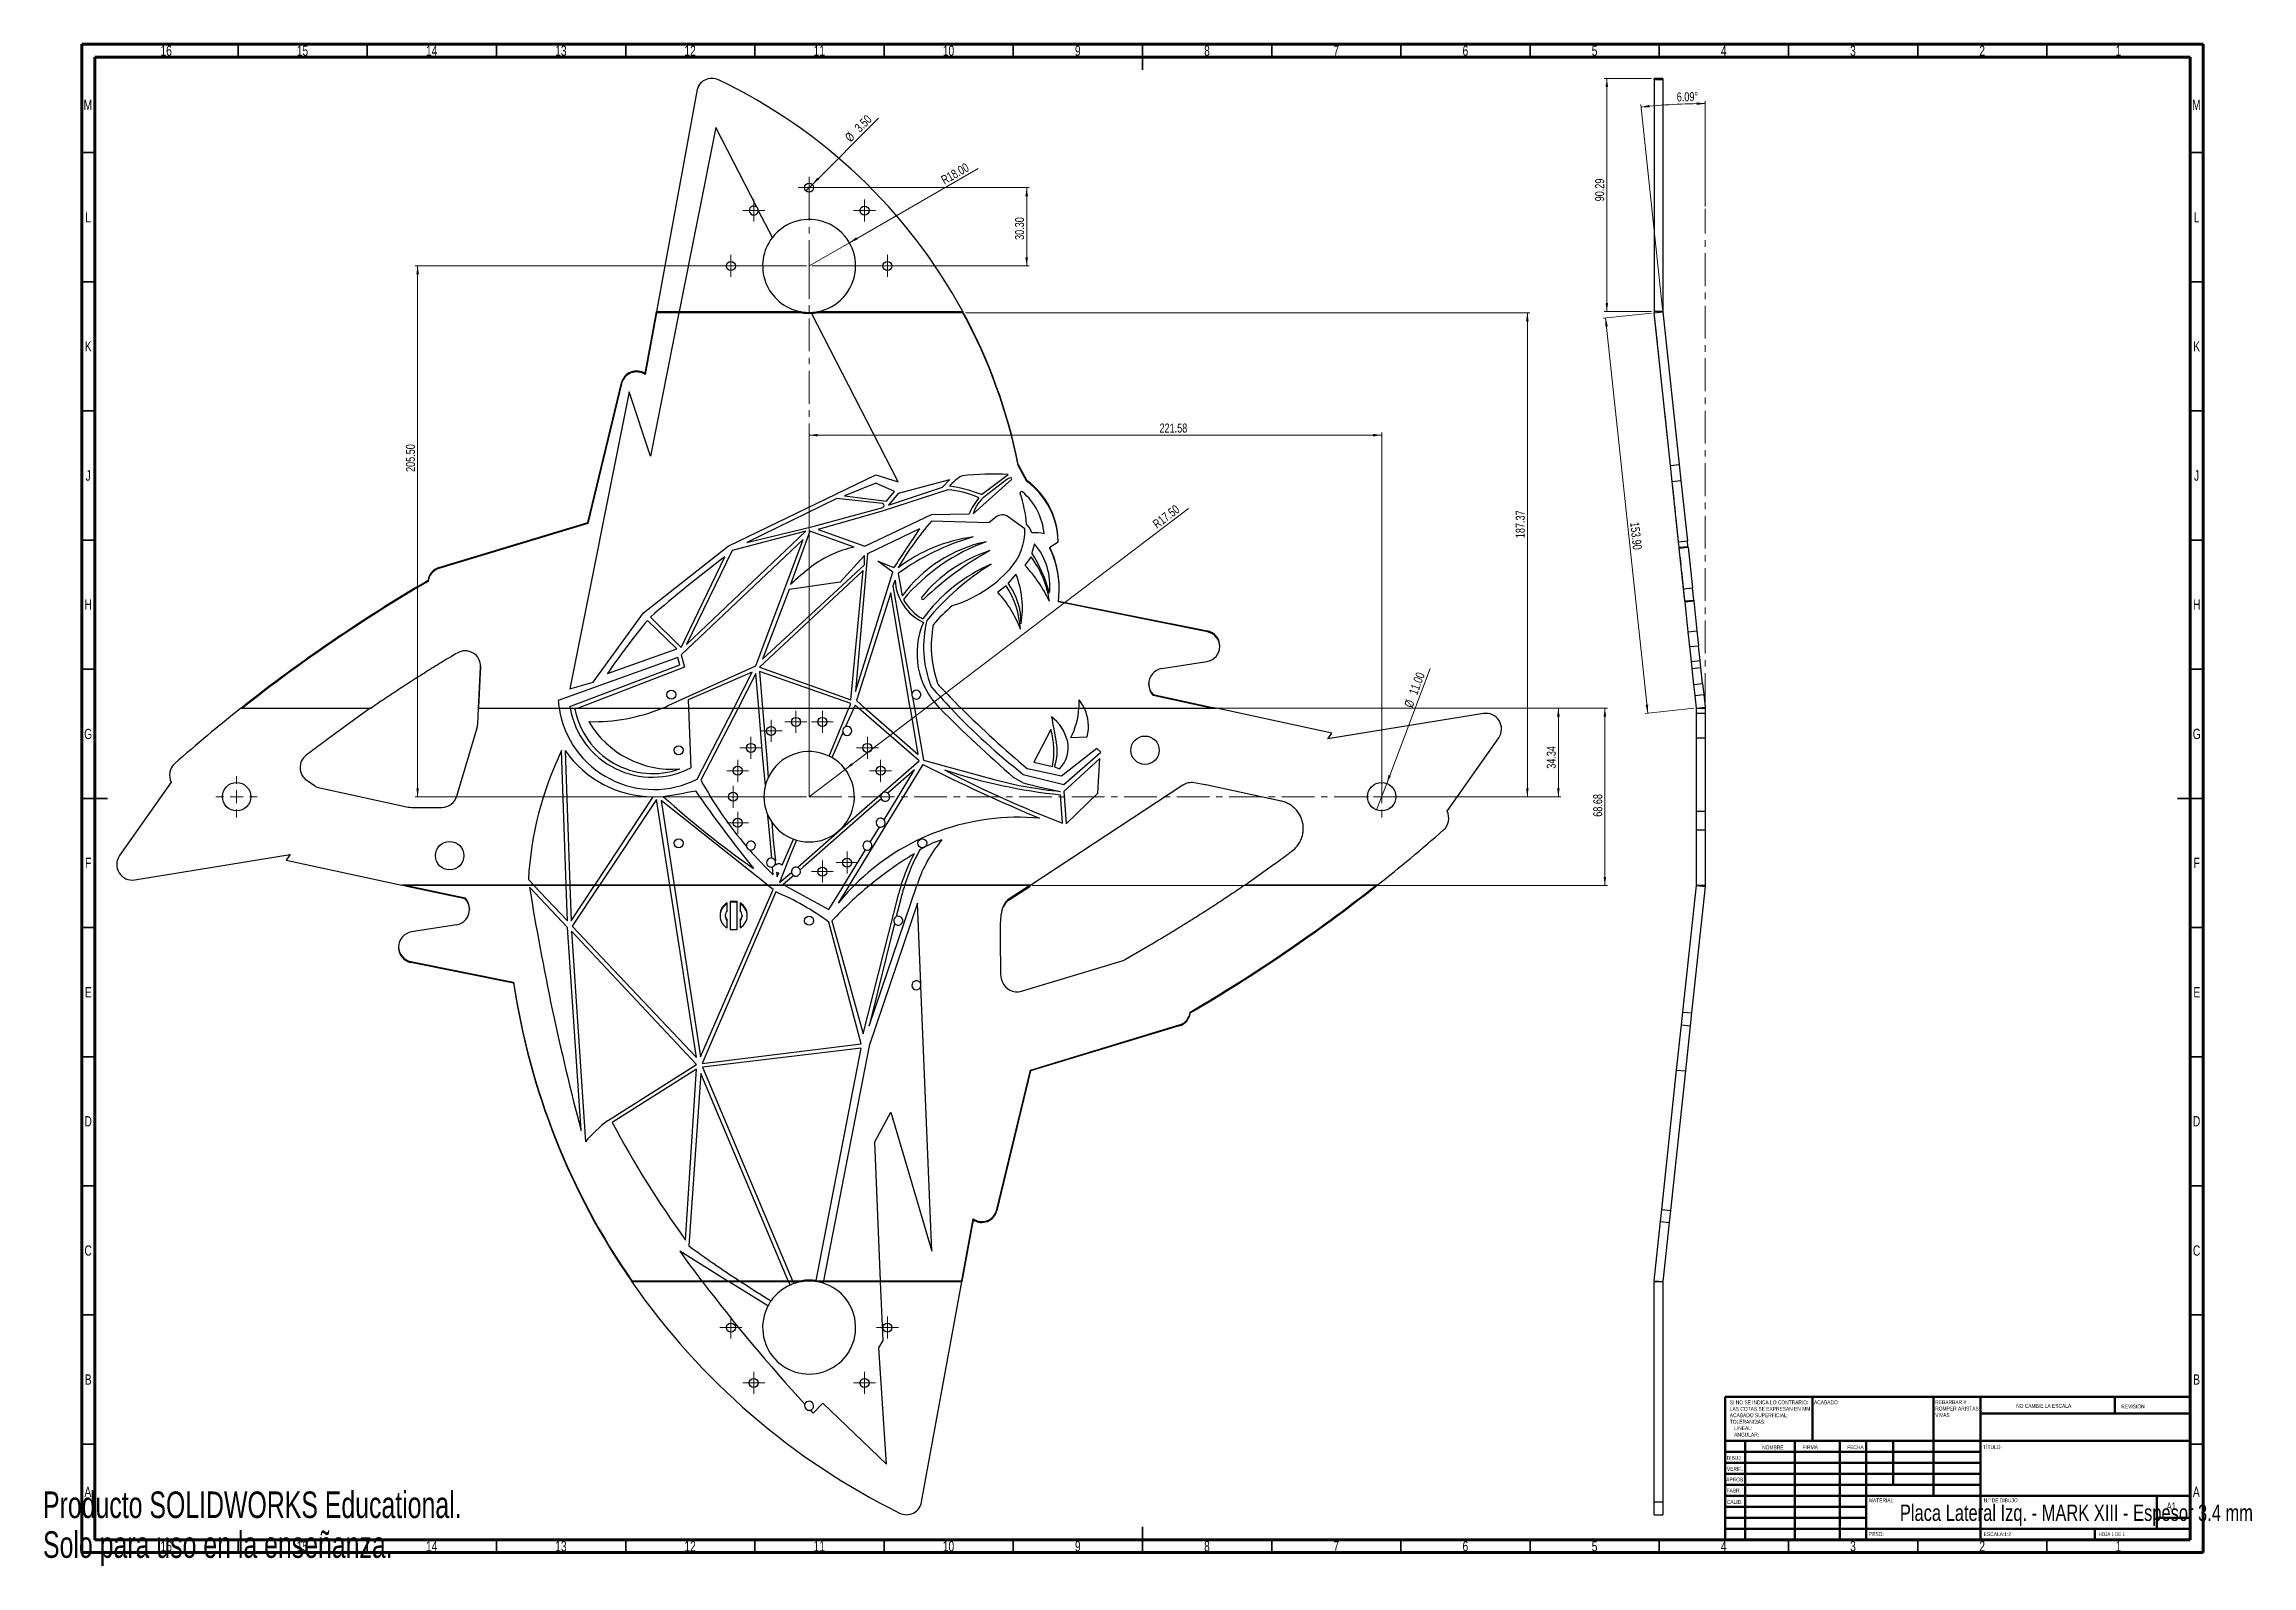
# Model space of a CAD drawing. Header units: millimetres. Extents: x 0 to 855, y 0 to 589.
import ezdxf

# ---------------------------------------------------------------- set-up
doc = ezdxf.new("R2010")
doc.units = ezdxf.units.MM
doc.linetypes.add('CENTERX2', pattern=[20.32, 12.7, -2.54, 2.54, -2.54])
doc.styles.add('SLDTEXTSTYLE0', font='TXT', dxfattribs={"width": 0.75})
doc.styles.add('SLDTEXTSTYLE1', font='TXT', dxfattribs={"width": 0.681818})
doc.styles.add('SLDTEXTSTYLE2', font='TXT', dxfattribs={"width": 0.7})
doc.dimstyles.new('SLDDIMSTYLE0', dxfattribs={"dimtxt": 3.5, "dimasz": 3.302, "dimexe": 0, "dimexo": 0.0625, "dimgap": 0.875, "dimtad": 1, "dimrnd": 1e-09, "dimzin": 4, "dimdsep": 46, "dimtxsty": 'SLDTEXTSTYLE0', "dimsah": 1, "dimcen": 0.09, "dimadec": 0, "dimazin": 1, "dimtfac": 1, "dimtofl": 0, "dimtmove": 0, "dimatfit": 3, "dimfxl": 1, "dimfrac": 2, "dimtolj": 1, "dimtzin": 12, "dimarcsym": 0})
doc.dimstyles.new('SLDDIMSTYLE1', dxfattribs={"dimtxt": 3.5, "dimasz": 3.302, "dimexe": 0, "dimexo": 0.0625, "dimgap": 0.875, "dimtad": 1, "dimrnd": 1e-09, "dimzin": 12, "dimdsep": 46, "dimtxsty": 'SLDTEXTSTYLE0', "dimsah": 1, "dimcen": 0.09, "dimadec": 0, "dimazin": 3, "dimtfac": 1, "dimtofl": 0, "dimtmove": 0, "dimatfit": 3, "dimfxl": 1, "dimfrac": 2, "dimtolj": 1, "dimtzin": 12, "dimarcsym": 0})
doc.dimstyles.new('SLDDIMSTYLE2', dxfattribs={"dimtxt": 3.5, "dimasz": 3.302, "dimexe": 0, "dimexo": 0.0625, "dimgap": 0.875, "dimtad": 1, "dimrnd": 1e-09, "dimzin": 4, "dimdsep": 46, "dimtxsty": 'SLDTEXTSTYLE0', "dimsah": 1, "dimcen": 0, "dimadec": 0, "dimazin": 1, "dimtfac": 1, "dimtofl": 0, "dimtmove": 0, "dimatfit": 3, "dimfxl": 1, "dimfrac": 2, "dimtolj": 1, "dimtzin": 12, "dimarcsym": 0})
doc.dimstyles.new('SLDDIMSTYLE3', dxfattribs={"dimtxt": 3.5, "dimasz": 3.302, "dimexe": 0, "dimexo": 0.0625, "dimgap": 0.875, "dimtad": 1, "dimrnd": 1e-09, "dimzin": 4, "dimdsep": 46, "dimtxsty": 'SLDTEXTSTYLE0', "dimblk1": 'NONE', "dimsah": 1, "dimcen": 0, "dimadec": 0, "dimazin": 1, "dimtfac": 1, "dimtmove": 0, "dimatfit": 3, "dimldrblk": 'NONE', "dimfxl": 1, "dimfrac": 2, "dimtolj": 1, "dimtzin": 12, "dimarcsym": 0})
doc.dimstyles.new('SLDDIMSTYLE4', dxfattribs={"dimtxt": 3.5, "dimasz": 3.302, "dimexe": 0, "dimexo": 0.0625, "dimgap": 0.875, "dimtad": 1, "dimdec": 4, "dimzin": 12, "dimdsep": 46, "dimtxsty": 'SLDTEXTSTYLE0', "dimsah": 1, "dimcen": 0.09, "dimazin": 3, "dimtfac": 1, "dimtofl": 0, "dimtmove": 0, "dimatfit": 3, "dimfxl": 1, "dimfrac": 2, "dimtolj": 1, "dimtzin": 12, "dimarcsym": 0})

msp = doc.modelspace()

# ---------------------------------------------------------------- texts
at = {"color": 7, "linetype": 'Continuous', "lineweight": 0}
for s, insert, char_height, attachment_point, style in [('16', (47.67007, 588.4383), 3.96875, 2, 'SLDTEXTSTYLE0'), ('15', (100.42007, 588.4383), 3.96875, 2, 'SLDTEXTSTYLE0'), ('14', (150.42007, 588.4383), 3.96875, 2, 'SLDTEXTSTYLE0'), ('13', (200.42007, 588.4383), 3.96875, 2, 'SLDTEXTSTYLE0'), ('12', (250.42007, 588.4383), 3.96875, 2, 'SLDTEXTSTYLE0'), ('11', (300.42007, 588.4383), 3.96875, 2, 'SLDTEXTSTYLE0'), ('10', (350.42007, 588.4383), 3.96875, 2, 'SLDTEXTSTYLE0'), ('9', (400.46004, 588.4383), 3.96875, 2, 'SLDTEXTSTYLE0'), ('8', (450.46004, 588.4383), 3.96875, 2, 'SLDTEXTSTYLE0'), ('7', (500.46004, 588.4383), 3.96875, 2, 'SLDTEXTSTYLE0'), ('6', (550.46004, 588.4383), 3.96875, 2, 'SLDTEXTSTYLE0'), ('5', (600.46004, 588.4383), 3.96875, 2, 'SLDTEXTSTYLE0'), ('4', (650.46004, 588.4383), 3.96875, 2, 'SLDTEXTSTYLE0'), ('3', (700.46004, 588.4383), 3.96875, 2, 'SLDTEXTSTYLE0'), ('2', (750.46004, 588.4383), 3.96875, 2, 'SLDTEXTSTYLE0'), ('1', (803.21004, 588.4383), 3.96875, 2, 'SLDTEXTSTYLE0'), ('M', (17.36174, 567.49706), 3.96875, 2, 'SLDTEXTSTYLE0'), ('M', (833.36174, 567.49706), 3.96875, 2, 'SLDTEXTSTYLE0'), ('L', (17.45452, 523.9383), 3.96875, 2, 'SLDTEXTSTYLE0'), ('L', (833.45452, 523.9383), 3.96875, 2, 'SLDTEXTSTYLE0'), ('K', (17.48852, 473.99706), 3.96875, 2, 'SLDTEXTSTYLE0'), ('K', (833.48852, 473.99706), 3.96875, 2, 'SLDTEXTSTYLE0'), ('J', (17.46509, 423.9383), 3.96875, 2, 'SLDTEXTSTYLE0'), ('J', (833.46509, 423.9383), 3.96875, 2, 'SLDTEXTSTYLE0'), ('H', (17.49035, 373.99706), 3.96875, 2, 'SLDTEXTSTYLE0'), ('H', (833.49035, 373.99706), 3.96875, 2, 'SLDTEXTSTYLE0'), ('G', (17.48668, 323.9383), 3.96875, 2, 'SLDTEXTSTYLE0'), ('G', (833.48668, 323.9383), 3.96875, 2, 'SLDTEXTSTYLE0'), ('F', (17.45774, 273.99706), 3.96875, 2, 'SLDTEXTSTYLE0'), ('F', (833.45774, 273.99706), 3.96875, 2, 'SLDTEXTSTYLE0'), ('E', (17.50781, 223.9383), 3.96875, 2, 'SLDTEXTSTYLE0'), ('E', (833.50781, 223.9383), 3.96875, 2, 'SLDTEXTSTYLE0'), ('D', (17.45269, 173.99706), 3.96875, 2, 'SLDTEXTSTYLE0'), ('D', (833.45269, 173.99706), 3.96875, 2, 'SLDTEXTSTYLE0'), ('C', (17.45866, 123.9383), 3.96875, 2, 'SLDTEXTSTYLE0'), ('C', (833.45866, 123.9383), 3.96875, 2, 'SLDTEXTSTYLE0'), ('B', (17.4706, 73.99706), 3.96875, 2, 'SLDTEXTSTYLE0'), ('B', (833.4706, 73.99706), 3.96875, 2, 'SLDTEXTSTYLE0'), ('ACABADO:', (685.37129, 63.91927), 1.5, 1, 'SLDTEXTSTYLE0'), ('NO CAMBIE LA ESCALA', (763.61464, 62.53299), 1.5, 1, 'SLDTEXTSTYLE0'), ('REVISIÓN', (804.32758, 62.33491), 1.5, 1, 'SLDTEXTSTYLE0'), ('NOMBRE', (665.32224, 46.50148), 1.5, 1, 'SLDTEXTSTYLE0'), ('FIRMA', (681.03359, 46.56176), 1.5, 1, 'SLDTEXTSTYLE0'), ('FECHA', (698.2147, 46.57618), 1.5, 1, 'SLDTEXTSTYLE0'), ('TÍTULO:', (750.85709, 46.57618), 1.5, 1, 'SLDTEXTSTYLE0'), ('VERIF.', (651.69882, 38.15441), 1.5, 1, 'SLDTEXTSTYLE0'), ('DIBUJ.', (651.5901, 42.42971), 1.5, 1, 'SLDTEXTSTYLE0'), ('A', (17.33969, 30.49706), 3.96875, 2, 'SLDTEXTSTYLE0'), ('APROB.', (651.40172, 34.0643), 1.5, 1, 'SLDTEXTSTYLE0'), ('FABR.', (651.5425, 29.7337), 1.5, 1, 'SLDTEXTSTYLE0'), ('MATERIAL:', (706.64586, 25.98606), 1.5, 1, 'SLDTEXTSTYLE0'), ('N.º DE DIBUJO', (751.07397, 25.98606), 1.5, 1, 'SLDTEXTSTYLE0'), ('A', (833.33969, 30.49706), 3.96875, 2, 'SLDTEXTSTYLE0'), ('CALID.', (651.66904, 25.34965), 1.5, 1, 'SLDTEXTSTYLE0'), ('Placa Lateral Izq. - MARK XIII - Espesor 3.4 mm', (786.93965, 23.60691), 6.35, 2, 'SLDTEXTSTYLE0'), ('A1', (821.87116, 24.40639), 2.910417, 1, 'SLDTEXTSTYLE0'), ('16', (47.67007, 9.4383), 3.96875, 2, 'SLDTEXTSTYLE0'), ('15', (100.42007, 9.4383), 3.96875, 2, 'SLDTEXTSTYLE0'), ('14', (150.42007, 9.4383), 3.96875, 2, 'SLDTEXTSTYLE0'), ('13', (200.42007, 9.4383), 3.96875, 2, 'SLDTEXTSTYLE0'), ('12', (250.42007, 9.4383), 3.96875, 2, 'SLDTEXTSTYLE0'), ('11', (300.42007, 9.4383), 3.96875, 2, 'SLDTEXTSTYLE0'), ('10', (350.42007, 9.4383), 3.96875, 2, 'SLDTEXTSTYLE0'), ('9', (400.46004, 9.4383), 3.96875, 2, 'SLDTEXTSTYLE0'), ('8', (450.46004, 9.4383), 3.96875, 2, 'SLDTEXTSTYLE0'), ('7', (500.46004, 9.4383), 3.96875, 2, 'SLDTEXTSTYLE0'), ('6', (550.46004, 9.4383), 3.96875, 2, 'SLDTEXTSTYLE0'), ('5', (600.46004, 9.4383), 3.96875, 2, 'SLDTEXTSTYLE0'), ('4', (650.46004, 9.4383), 3.96875, 2, 'SLDTEXTSTYLE0'), ('3', (700.46004, 9.4383), 3.96875, 2, 'SLDTEXTSTYLE0'), ('PESO:', (706.61781, 12.94931), 1.4986, 1, 'SLDTEXTSTYLE0'), ('2', (750.46004, 9.4383), 3.96875, 2, 'SLDTEXTSTYLE0'), ('ESCALA:1:2', (751.07397, 12.90009), 1.5, 1, 'SLDTEXTSTYLE0'), ('HOJA 1 DE 1', (795.47829, 12.90009), 1.5, 1, 'SLDTEXTSTYLE1'), ('1', (803.21004, 9.4383), 3.96875, 2, 'SLDTEXTSTYLE0')]:
    msp.add_mtext(s, dxfattribs=dict(at, insert=insert, char_height=char_height, attachment_point=attachment_point, style=style))
at = {"color": 7, "linetype": 'Continuous', "char_height": 10.2762, "attachment_point": 1, "style": 'SLDTEXTSTYLE2'}
for s, insert in [('Producto SOLIDWORKS Educational.', (0, 28.66102)), ('Solo para uso en la enseñanza.', (0, 13.24672))]:
    msp.add_mtext(s, dxfattribs=dict(at, insert=insert))

# ---------------------------------------------------------------- blocks, each defined once
blk = doc.blocks.new('SW_NOTE_0')
at = {"color": 0, "linetype": 'Continuous', "lineweight": 0, "char_height": 1.5, "attachment_point": 1, "style": 'SLDTEXTSTYLE0'}
for s, insert in [('SI NO SE INDICA LO CONTRARIO:', (0, 1.93)), ('ACABADO SUPERFICIAL:', (0, -3.07)), ('TOLERANCIAS:', (0, -5.57)), ('LAS COTAS SE EXPRESAN EN MM', (0, -0.57)), ('LINEAL:', (1.69, -8.07)), ('ANGULAR:', (1.69, -10.57))]:
    blk.add_mtext(s, dxfattribs=dict(at, insert=insert))
blk = doc.blocks.new('SW_NOTE_0_1')
at = {"color": 0, "linetype": 'Continuous', "lineweight": 0, "char_height": 1.5, "attachment_point": 1, "style": 'SLDTEXTSTYLE0'}
for s, insert in [('REBARBAR Y', (0, 1.93)), ('VIVAS', (0, -3.07)), ('ROMPER ARISTAS', (0, -0.57))]:
    blk.add_mtext(s, dxfattribs=dict(at, insert=insert))
blk = doc.blocks.new('_D')
at = {"color": 7, "linetype": 'Continuous', "lineweight": 0}
for p, q in [((297.49, 533.44), (381.68, 533.44)), ((380.68, 533.44), (380.68, 503.14)), ((297.49, 503.14), (381.68, 503.14))]:
    blk.add_line(p, q, dxfattribs=at)
at = {"color": 7, "linetype": 'Continuous', "lineweight": 18}
for points in [[(380.68, 533.44), (380.18, 530.14), (381.19, 530.14)], [(380.68, 503.14), (381.19, 506.44), (380.18, 506.44)]]:
    blk.add_solid(points, dxfattribs=at)
at = {"color": 7, "linetype": 'Continuous', "lineweight": 18, "insert": (376.17, 513.21), "char_height": 3.5, "attachment_point": 1, "rotation": 90, "style": 'SLDTEXTSTYLE0'}
blk.add_mtext('30.30', dxfattribs=at)
blk = doc.blocks.new('_D_1')
at = {"color": 7, "linetype": 'Continuous', "lineweight": 0}
for p, q in [((296.49, 298.64), (296.49, 438.61)), ((296.49, 437.61), (518.07, 437.61)), ((518.07, 298.64), (518.07, 438.61))]:
    blk.add_line(p, q, dxfattribs=at)
at = {"color": 7, "linetype": 'Continuous', "lineweight": 18}
for points in [[(296.49, 437.61), (299.79, 437.1), (299.79, 438.12)], [(518.07, 437.61), (514.77, 438.12), (514.77, 437.1)]]:
    blk.add_solid(points, dxfattribs=at)
at = {"color": 7, "linetype": 'Continuous', "lineweight": 18, "insert": (432.09, 442.12), "char_height": 3.5, "attachment_point": 1, "style": 'SLDTEXTSTYLE0'}
blk.add_mtext('221.58', dxfattribs=at)
blk = doc.blocks.new('_D_2')
at = {"color": 7, "linetype": 'Continuous', "lineweight": 0}
for p, q in [((295.49, 503.14), (143.97, 503.14)), ((144.97, 503.14), (144.97, 297.64)), ((295.49, 297.64), (143.97, 297.64))]:
    blk.add_line(p, q, dxfattribs=at)
at = {"color": 7, "linetype": 'Continuous', "lineweight": 18}
for points in [[(144.97, 503.14), (144.46, 499.84), (145.48, 499.84)], [(144.97, 297.64), (145.48, 300.94), (144.46, 300.94)]]:
    blk.add_solid(points, dxfattribs=at)
at = {"color": 7, "linetype": 'Continuous', "lineweight": 18, "insert": (140.46, 423.38), "char_height": 3.5, "attachment_point": 1, "rotation": 90, "style": 'SLDTEXTSTYLE0'}
blk.add_mtext('205.50', dxfattribs=at)
blk = doc.blocks.new('_D_3')
at = {"color": 7, "linetype": 'Continuous', "lineweight": 0}
for p, q in [((357.01, 485.01), (575.44, 485.01)), ((574.44, 485.01), (574.44, 297.64)), ((519.07, 297.64), (575.44, 297.64))]:
    blk.add_line(p, q, dxfattribs=at)
at = {"color": 7, "linetype": 'Continuous', "lineweight": 18}
for points in [[(574.44, 485.01), (573.94, 481.71), (574.95, 481.71)], [(574.44, 297.64), (574.95, 300.94), (573.94, 300.94)]]:
    blk.add_solid(points, dxfattribs=at)
at = {"color": 7, "linetype": 'Continuous', "lineweight": 18, "insert": (569.93, 397.75), "char_height": 3.5, "attachment_point": 1, "rotation": 90, "style": 'SLDTEXTSTYLE0'}
blk.add_mtext('187.37', dxfattribs=at)
blk = doc.blocks.new('_D_4')
at = {"color": 7, "linetype": 'Continuous', "lineweight": 0}
for p, q in [((453.13, 331.98), (587.44, 331.98)), ((586.44, 331.98), (586.44, 297.64)), ((519.07, 297.64), (587.44, 297.64))]:
    blk.add_line(p, q, dxfattribs=at)
at = {"color": 7, "linetype": 'Continuous', "lineweight": 18}
for points in [[(586.44, 331.98), (585.94, 328.68), (586.95, 328.68)], [(586.44, 297.64), (586.95, 300.94), (585.94, 300.94)]]:
    blk.add_solid(points, dxfattribs=at)
at = {"color": 7, "linetype": 'Continuous', "lineweight": 18, "insert": (581.93, 308.48), "char_height": 3.5, "attachment_point": 1, "rotation": 90, "style": 'SLDTEXTSTYLE0'}
blk.add_mtext('34.34', dxfattribs=at)
blk = doc.blocks.new('_D_5')
at = {"color": 7, "linetype": 'Continuous', "lineweight": 0}
for q in [(361.93, 540.87), (296.49, 503.14)]:
    blk.add_line((312.08, 512.13), q, dxfattribs=at)
at = {"color": 7, "linetype": 'Continuous', "lineweight": 18}
blk.add_solid([(312.08, 512.13), (315.2, 513.34), (314.69, 514.22)], dxfattribs=at)
at = {"color": 7, "linetype": 'Continuous', "lineweight": 18, "insert": (347.14, 537.55), "char_height": 3.5, "attachment_point": 1, "rotation": 29.96845, "style": 'SLDTEXTSTYLE0'}
blk.add_mtext('R18.00', dxfattribs=at)
blk = doc.blocks.new('_D_6')
at = {"color": 7, "linetype": 'Continuous', "lineweight": 0}
for q in [(323.34, 560.29), (295.25, 532.2)]:
    blk.add_line((297.73, 534.68), q, dxfattribs=at)
at = {"color": 7, "linetype": 'Continuous', "lineweight": 18}
blk.add_solid([(297.73, 534.68), (300.42, 536.65), (299.7, 537.37)], dxfattribs=at)
at = {"color": 7, "linetype": 'Continuous', "lineweight": 18, "char_height": 3.5, "attachment_point": 1, "rotation": 45, "style": 'SLDTEXTSTYLE0'}
for s, insert in [('3.50', (313.72, 557.11)), ('%%c', (310.02, 553.34))]:
    blk.add_mtext(s, dxfattribs=dict(at, insert=insert))
blk = doc.blocks.new('_None')
blk = doc.blocks.new('_D_7')
at = {"color": 7, "linetype": 'Continuous', "lineweight": 0}
for q in [(443.33, 409.23), (296.49, 297.64)]:
    blk.add_line((310.42, 308.23), q, dxfattribs=at)
at = {"color": 7, "linetype": 'Continuous', "lineweight": 18}
blk.add_solid([(310.42, 308.23), (313.36, 309.82), (312.75, 310.63)], dxfattribs=at)
at = {"color": 7, "linetype": 'Continuous', "lineweight": 18, "insert": (429.08, 404.06), "char_height": 3.5, "attachment_point": 1, "rotation": 37.23214, "style": 'SLDTEXTSTYLE0'}
blk.add_mtext('R17.50', dxfattribs=at)
blk = doc.blocks.new('_D_8')
at = {"color": 7, "linetype": 'Continuous', "lineweight": 0}
for q in [(536.86, 347.25), (516.12, 292.5)]:
    blk.add_line((520.02, 302.78), q, dxfattribs=at)
at = {"color": 7, "linetype": 'Continuous', "lineweight": 18}
blk.add_solid([(520.02, 302.78), (521.66, 305.69), (520.71, 306.05)], dxfattribs=at)
at = {"color": 7, "linetype": 'Continuous', "lineweight": 18, "char_height": 3.5, "attachment_point": 1, "rotation": 69.2574, "style": 'SLDTEXTSTYLE0'}
for s, insert in [('11.00', (528.47, 337.98)), ('%%c', (526.66, 333.03))]:
    blk.add_mtext(s, dxfattribs=dict(at, insert=insert))
blk = doc.blocks.new('_D_9')
at = {"color": 7, "linetype": 'Continuous', "lineweight": 0}
for p, q in [((403.97, 331.98), (605.44, 331.98)), ((604.44, 331.98), (604.44, 263.3)), ((382.85, 263.3), (605.44, 263.3))]:
    blk.add_line(p, q, dxfattribs=at)
at = {"color": 7, "linetype": 'Continuous', "lineweight": 18}
for points in [[(604.44, 331.98), (603.94, 328.68), (604.95, 328.68)], [(604.44, 263.3), (604.95, 266.6), (603.94, 266.6)]]:
    blk.add_solid(points, dxfattribs=at)
at = {"color": 7, "linetype": 'Continuous', "lineweight": 18, "insert": (599.93, 289.89), "char_height": 3.5, "attachment_point": 1, "rotation": 90, "style": 'SLDTEXTSTYLE0'}
blk.add_mtext('68.68', dxfattribs=at)
blk = doc.blocks.new('SW_CENTERMARKSYMBOL_0')
at = {"color": 0, "linetype": 'Continuous', "lineweight": 18}
for p, q in [((-2.5, 0), (-4.25, 0)), ((0, 0), (-2.5, 0)), ((0, 2.5), (0, 4.25)), ((0, 0), (0, 2.5)), ((0, 0), (0, -2.5)), ((0, 0), (2.5, 0)), ((2.5, 0), (4.25, 0)), ((0, -2.5), (0, -4.25))]:
    blk.add_line(p, q, dxfattribs=at)
blk = doc.blocks.new('SW_CENTERMARKSYMBOL_1')
at = {"color": 0, "linetype": 'Continuous', "lineweight": 18}
for p, q in [((-2.5, 0), (-4.25, 0)), ((0, 0), (-2.5, 0)), ((0, 2.5), (0, 4.25)), ((0, 0), (0, 2.5)), ((0, 0), (0, -2.5)), ((0, 0), (2.5, 0)), ((2.5, 0), (4.25, 0)), ((0, -2.5), (0, -4.25))]:
    blk.add_line(p, q, dxfattribs=at)
blk = doc.blocks.new('SW_CENTERMARKSYMBOL_2')
at = {"color": 0, "linetype": 'Continuous', "lineweight": 18}
for p, q in [((-2.5, 0), (-4.25, 0)), ((0, 0), (-2.5, 0)), ((0, 2.5), (0, 4.25)), ((0, 0), (0, 2.5)), ((0, 0), (0, -2.5)), ((0, 0), (2.5, 0)), ((2.5, 0), (4.25, 0)), ((0, -2.5), (0, -4.25))]:
    blk.add_line(p, q, dxfattribs=at)
blk = doc.blocks.new('SW_CENTERMARKSYMBOL_3')
at = {"color": 0, "linetype": 'Continuous', "lineweight": 18}
for p, q in [((-2.5, 0), (-4.25, 0)), ((0, 0), (-2.5, 0)), ((0, 2.5), (0, 4.25)), ((0, 0), (0, 2.5)), ((0, 0), (0, -2.5)), ((0, 0), (2.5, 0)), ((2.5, 0), (4.25, 0)), ((0, -2.5), (0, -4.25))]:
    blk.add_line(p, q, dxfattribs=at)
blk = doc.blocks.new('SW_CENTERMARKSYMBOL_4')
at = {"color": 0, "linetype": 'Continuous', "lineweight": 18}
for p, q in [((-2.5, 0), (-4.25, 0)), ((0, 0), (-2.5, 0)), ((0, 2.5), (0, 4.25)), ((0, 0), (0, 2.5)), ((0, 0), (0, -2.5)), ((0, 0), (2.5, 0)), ((2.5, 0), (4.25, 0)), ((0, -2.5), (0, -4.25))]:
    blk.add_line(p, q, dxfattribs=at)
blk = doc.blocks.new('SW_CENTERMARKSYMBOL_5')
at = {"color": 0, "linetype": 'Continuous', "lineweight": 18}
for p, q in [((-2.5, 0), (-4.25, 0)), ((0, 0), (-2.5, 0)), ((0, 2.5), (0, 4.25)), ((0, 0), (0, 2.5)), ((0, 0), (0, -2.5)), ((0, 0), (2.5, 0)), ((2.5, 0), (4.25, 0)), ((0, -2.5), (0, -4.25))]:
    blk.add_line(p, q, dxfattribs=at)
blk = doc.blocks.new('SW_CENTERMARKSYMBOL_6')
at = {"color": 0, "linetype": 'Continuous', "lineweight": 18}
for p, q in [((-2.5, 0), (-4.25, 0)), ((0, 0), (-2.5, 0)), ((0, 2.5), (0, 4.25)), ((0, 0), (0, 2.5)), ((0, 0), (0, -2.5)), ((0, 0), (2.5, 0)), ((2.5, 0), (4.25, 0)), ((0, -2.5), (0, -4.25))]:
    blk.add_line(p, q, dxfattribs=at)
blk = doc.blocks.new('SW_CENTERMARKSYMBOL_7')
at = {"color": 0, "linetype": 'Continuous', "lineweight": 18}
for p, q in [((-2.5, 0), (-4.25, 0)), ((0, 0), (-2.5, 0)), ((0, 2.5), (0, 4.25)), ((0, 0), (0, 2.5)), ((0, 0), (0, -2.5)), ((0, 0), (2.5, 0)), ((2.5, 0), (4.25, 0)), ((0, -2.5), (0, -4.25))]:
    blk.add_line(p, q, dxfattribs=at)
blk = doc.blocks.new('SW_CENTERMARKSYMBOL_8')
at = {"color": 0, "linetype": 'Continuous', "lineweight": 18}
for p, q in [((-2.5, 0), (-4.25, 0)), ((0, 0), (-2.5, 0)), ((0, 2.5), (0, 4.25)), ((0, 0), (0, 2.5)), ((0, 0), (0, -2.5)), ((0, 0), (2.5, 0)), ((2.5, 0), (4.25, 0)), ((0, -2.5), (0, -4.25))]:
    blk.add_line(p, q, dxfattribs=at)
blk = doc.blocks.new('SW_CENTERMARKSYMBOL_9')
at = {"color": 0, "linetype": 'Continuous', "lineweight": 18}
for p, q in [((-2.5, 0), (-4.25, 0)), ((0, 0), (-2.5, 0)), ((0, 2.5), (0, 4.25)), ((0, 0), (0, 2.5)), ((0, 0), (0, -2.5)), ((0, 0), (2.5, 0)), ((2.5, 0), (4.25, 0)), ((0, -2.5), (0, -4.25))]:
    blk.add_line(p, q, dxfattribs=at)
blk = doc.blocks.new('SW_CENTERMARKSYMBOL_10')
at = {"color": 0, "linetype": 'Continuous', "lineweight": 18}
for p, q in [((-2.5, 0), (-4.25, 0)), ((0, 0), (-2.5, 0)), ((0, 2.5), (0, 4.25)), ((0, 0), (0, 2.5)), ((0, 0), (0, -2.5)), ((0, 0), (2.5, 0)), ((2.5, 0), (4.25, 0)), ((0, -2.5), (0, -4.25))]:
    blk.add_line(p, q, dxfattribs=at)
blk = doc.blocks.new('SW_CENTERMARKSYMBOL_11')
at = {"color": 0, "linetype": 'Continuous', "lineweight": 18}
for p, q in [((-2.5, 0), (-4.25, 0)), ((0, 0), (-2.5, 0)), ((0, 2.5), (0, 4.25)), ((0, 0), (0, 2.5)), ((0, 0), (0, -2.5)), ((0, 0), (2.5, 0)), ((2.5, 0), (4.25, 0)), ((0, -2.5), (0, -4.25))]:
    blk.add_line(p, q, dxfattribs=at)
blk = doc.blocks.new('SW_CENTERMARKSYMBOL_12')
at = {"color": 0, "linetype": 'Continuous', "lineweight": 18}
for p, q in [((-2.5, 0), (-4.25, 0)), ((0, 0), (-2.5, 0)), ((0, 2.5), (0, 4.25)), ((0, 0), (0, 2.5)), ((0, 0), (0, -2.5)), ((0, 0), (2.5, 0)), ((2.5, 0), (4.25, 0)), ((0, -2.5), (0, -4.25))]:
    blk.add_line(p, q, dxfattribs=at)
blk = doc.blocks.new('SW_CENTERMARKSYMBOL_13')
at = {"color": 0, "linetype": 'Continuous', "lineweight": 18}
for p, q in [((-2.5, 0), (-4.25, 0)), ((0, 0), (-2.5, 0)), ((0, 2.5), (0, 4.25)), ((0, 0), (0, 2.5)), ((0, 0), (0, -2.5)), ((0, 0), (2.5, 0)), ((2.5, 0), (4.25, 0)), ((0, -2.5), (0, -4.25))]:
    blk.add_line(p, q, dxfattribs=at)
blk = doc.blocks.new('SW_CENTERMARKSYMBOL_14')
at = {"color": 0, "linetype": 'Continuous', "lineweight": 18}
for p, q in [((-2.5, 0), (-4.25, 0)), ((0, 0), (-2.5, 0)), ((0, 2.5), (0, 4.25)), ((0, 0), (0, 2.5)), ((0, 0), (0, -2.5)), ((0, 0), (2.5, 0)), ((2.5, 0), (4.25, 0)), ((0, -2.5), (0, -4.25))]:
    blk.add_line(p, q, dxfattribs=at)
blk = doc.blocks.new('SW_CENTERMARKSYMBOL_15')
at = {"color": 0, "linetype": 'Continuous', "lineweight": 18}
for p, q in [((-2.5, 0), (-4.25, 0)), ((0, 0), (-2.5, 0)), ((0, 2.5), (0, 4.25)), ((0, 0), (0, 2.5)), ((0, 0), (0, -2.5)), ((0, 0), (2.5, 0)), ((2.5, 0), (4.25, 0)), ((0, -2.5), (0, -4.25))]:
    blk.add_line(p, q, dxfattribs=at)
blk = doc.blocks.new('SW_CENTERMARKSYMBOL_16')
at = {"color": 0, "linetype": 'Continuous', "lineweight": 18}
for p, q in [((-2.5, 0), (-4.25, 0)), ((0, 0), (-2.5, 0)), ((0, 2.5), (0, 4.25)), ((0, 0), (0, 2.5)), ((0, 0), (0, -2.5)), ((0, 0), (2.5, 0)), ((2.5, 0), (4.25, 0)), ((0, -2.5), (0, -4.25))]:
    blk.add_line(p, q, dxfattribs=at)
blk = doc.blocks.new('SW_CENTERMARKSYMBOL_17')
at = {"color": 0, "linetype": 'Continuous', "lineweight": 18}
for p, q in [((-5, 0), (-8, 0)), ((0, 0), (-2.5, 0)), ((0, 5), (0, 8)), ((0, 0), (0, 2.5)), ((0, 0), (0, -2.5)), ((0, 0), (2.5, 0)), ((5, 0), (8, 0)), ((0, -5), (0, -8))]:
    blk.add_line(p, q, dxfattribs=at)
blk = doc.blocks.new('SW_CENTERMARKSYMBOL_18')
at = {"color": 0, "linetype": 'Continuous', "lineweight": 18}
for p, q in [((-5, 0), (-8, 0)), ((0, 0), (-2.5, 0)), ((0, 5), (0, 8)), ((0, 0), (0, 2.5)), ((0, 0), (0, -2.5)), ((0, 0), (2.5, 0)), ((5, 0), (8, 0)), ((0, -5), (0, -8))]:
    blk.add_line(p, q, dxfattribs=at)
blk = doc.blocks.new('SW_CENTERMARKSYMBOL_19')
at = {"color": 0, "linetype": 'Continuous', "lineweight": 18}
for p, q in [((-2.5, 0), (-4.25, 0)), ((0, 0), (-2.5, 0)), ((0, 2.5), (0, 4.25)), ((0, 0), (0, 2.5)), ((0, 0), (0, -2.5)), ((0, 0), (2.5, 0)), ((2.5, 0), (4.25, 0)), ((0, -2.5), (0, -4.25))]:
    blk.add_line(p, q, dxfattribs=at)
blk = doc.blocks.new('SW_CENTERMARKSYMBOL_20')
at = {"color": 0, "linetype": 'Continuous', "lineweight": 18}
for p, q in [((-2.5, 0), (-4.25, 0)), ((0, 0), (-2.5, 0)), ((0, 2.5), (0, 4.25)), ((0, 0), (0, 2.5)), ((0, 0), (0, -2.5)), ((0, 0), (2.5, 0)), ((2.5, 0), (4.25, 0)), ((0, -2.5), (0, -4.25))]:
    blk.add_line(p, q, dxfattribs=at)
blk = doc.blocks.new('SW_CENTERMARKSYMBOL_21')
at = {"color": 0, "linetype": 'Continuous', "lineweight": 18}
for p, q in [((-2.5, 0), (-4.25, 0)), ((0, 0), (-2.5, 0)), ((0, 2.5), (0, 4.25)), ((0, 0), (0, 2.5)), ((0, 0), (0, -2.5)), ((0, 0), (2.5, 0)), ((2.5, 0), (4.25, 0)), ((0, -2.5), (0, -4.25))]:
    blk.add_line(p, q, dxfattribs=at)
blk = doc.blocks.new('_D_10')
at = {"color": 7, "linetype": 'Continuous', "lineweight": 0}
for p, q in [((626.8, 486.37), (618.34, 565.65)), ((643.25, 526.2), (643.25, 566.98))]:
    blk.add_line(p, q, dxfattribs=at)
at = {"color": 7, "linetype": 'Continuous', "lineweight": 18}
blk.add_arc((643.25, 332.12), 233.86, 90, 96.09, dxfattribs=at)
for points in [[(618.44, 564.66), (621.78, 564.48), (621.68, 565.49)], [(643.25, 565.98), (639.95, 566.46), (639.96, 565.45)]]:
    blk.add_solid(points, dxfattribs=at)
at = {"color": 7, "linetype": 'Continuous', "lineweight": 18, "insert": (632.22, 570.3), "char_height": 3.5, "attachment_point": 1, "rotation": 1.34124, "style": 'SLDTEXTSTYLE0'}
blk.add_mtext('6.09°', dxfattribs=at)
blk = doc.blocks.new('_D_11')
at = {"color": 7, "linetype": 'Continuous', "lineweight": 0}
for p, q in [((622.53, 484.9), (603.74, 482.9)), ((621.06, 329.97), (604.74, 483.01)), ((638.86, 331.87), (620.07, 329.87))]:
    blk.add_line(p, q, dxfattribs=at)
at = {"color": 7, "linetype": 'Continuous', "lineweight": 18}
for points in [[(604.74, 483.01), (604.58, 479.67), (605.59, 479.78)], [(621.06, 329.97), (621.22, 333.31), (620.21, 333.2)]]:
    blk.add_solid(points, dxfattribs=at)
at = {"color": 7, "linetype": 'Continuous', "lineweight": 18, "insert": (617.69, 404.14), "char_height": 3.5, "attachment_point": 1, "rotation": 276.09, "style": 'SLDTEXTSTYLE0'}
blk.add_mtext('153.90', dxfattribs=at)
blk = doc.blocks.new('_D_12')
at = {"color": 7, "linetype": 'Continuous', "lineweight": 0}
for p, q in [((622.5, 575.74), (604.2, 575.74)), ((605.2, 485.45), (605.2, 575.74)), ((622.5, 485.45), (604.2, 485.45))]:
    blk.add_line(p, q, dxfattribs=at)
at = {"color": 7, "linetype": 'Continuous', "lineweight": 18}
for points in [[(605.2, 575.74), (604.69, 572.44), (605.7, 572.44)], [(605.2, 485.45), (605.7, 488.75), (604.69, 488.75)]]:
    blk.add_solid(points, dxfattribs=at)
at = {"color": 7, "linetype": 'Continuous', "lineweight": 18, "insert": (600.68, 528.15), "char_height": 3.5, "attachment_point": 1, "rotation": 90, "style": 'SLDTEXTSTYLE0'}
blk.add_mtext('90.29', dxfattribs=at)

# ---------------------------------------------------------------- dimensions: what is measured, and where the dimension line sits
at = {"color": 7, "linetype": 'Continuous', "lineweight": 18}
for base, p1, p2, angle, dimstyle, picture, middle in [((605.19662, 575.74405), (623.4993, 485.44932), (623.4993, 575.74405), 90, 'SLDDIMSTYLE1', '_D_12', (605.19662, 533.97185)), ((380.6842, 503.14014), (296.49151, 533.44014), (296.49151, 503.14014), 90, 'SLDDIMSTYLE0', '_D', (380.6842, 519.02674)), ((144.97055, 297.64014), (296.49151, 503.14014), (296.49151, 297.64014), 90, 'SLDDIMSTYLE0', '_D_2', (144.97055, 430.49295)), ((574.44358, 297.64014), (356.00623, 485.01047), (518.07151, 297.64014), 90, 'SLDDIMSTYLE1', '_D_3', (574.44358, 404.8623)), ((604.73566, 483.00603), (639.85006, 331.97824), (623.52264, 485.01047), 276.09, 'SLDDIMSTYLE0', '_D_11', (613.95573, 396.58899)), ((604.44358, 263.30204), (402.96642, 331.97824), (381.84946, 263.30204), 90, 'SLDDIMSTYLE1', '_D_9', (604.44358, 295.71173)), ((586.44358, 297.64014), (452.12753, 331.97824), (518.07151, 297.64014), 90, 'SLDDIMSTYLE1', '_D_4', (586.44358, 314.29824))]:
    dim = msp.add_linear_dim(base=base, p1=p1, p2=p2, angle=angle, dimstyle=dimstyle, dxfattribs=at)
    dim.commit()
    dim.dimension.update_dxf_attribs({"geometry": picture, "text_midpoint": middle, "dimtype": 160})
dim = msp.add_angular_dim_2l(base=(630.83169, 565.64661), line1=((643.25421, 525.20491), (643.25421, 292.14014)), line2=((626.90346, 485.37117), (633.20772, 426.28305)), dimstyle='SLDDIMSTYLE4', dxfattribs=at)
dim.commit()
dim.dimension.update_dxf_attribs({"geometry": '_D_10', "text_midpoint": (637.78035, 565.91271), "dimtype": 162})
for p1, p2, picture, middle in [((295.25407, 532.2027), (297.72895, 534.67758), '_D_6', (318.36036, 555.30899)), ((516.12358, 292.49665), (520.01945, 302.78364), '_D_8', (533.8963, 339.42523))]:
    dim = msp.add_diameter_dim_2p(p1=p1, p2=p2, dimstyle='SLDDIMSTYLE3', dxfattribs=at)
    dim.commit()
    dim.dimension.update_dxf_attribs({"geometry": picture, "text_midpoint": middle, "dimtype": 163})
for center, mpoint, picture, middle in [((296.49151, 503.14014), (312.08492, 512.13156), '_D_5', (355.71143, 537.28732)), ((296.49151, 297.64014), (310.42485, 308.22844), '_D_7', (437.58711, 404.86231))]:
    dim = msp.add_radius_dim(center=center, mpoint=mpoint, dimstyle='SLDDIMSTYLE2', dxfattribs=at)
    dim.commit()
    dim.dimension.update_dxf_attribs({"geometry": picture, "text_midpoint": middle, "dimtype": 164})
dim = msp.add_linear_dim(base=(518.07151, 437.61257), p1=(296.49151, 297.64014), p2=(518.07151, 297.64014), dimstyle='SLDDIMSTYLE1', dxfattribs=at)
dim.commit()
dim.dimension.update_dxf_attribs({"geometry": '_D_1', "text_midpoint": (439.19719, 437.61257), "dimtype": 160})

# ---------------------------------------------------------------- linework, layer by layer
at = {"color": 7, "linetype": 'Continuous', "lineweight": 70}
for p, q in [((15, 5), (15, 589)), ((15, 589), (836, 589)), ((20, 10), (20, 584)), ((20, 584), (831, 584)), ((831, 584), (831, 10)), ((836, 589), (836, 5)), ((831, 10), (20, 10)), ((836, 5), (15, 5))]:
    msp.add_line(p, q, dxfattribs=at)
at = {"color": 7, "linetype": 'Continuous', "lineweight": 35}
for p, q in [((75.5, 584), (75.5, 589)), ((125.5, 584), (125.5, 589)), ((175.5, 584), (175.5, 589)), ((225.5, 584), (225.5, 589)), ((275.5, 584), (275.5, 589)), ((325.5, 584), (325.5, 589)), ((375.5, 584), (375.5, 589)), ((425.5, 589), (425.5, 579)), ((425.5, 584), (425.5, 589)), ((475.5, 584), (475.5, 589)), ((525.5, 584), (525.5, 589)), ((575.5, 584), (575.5, 589)), ((625.5, 584), (625.5, 589)), ((675.5, 584), (675.5, 589)), ((725.5, 584), (725.5, 589)), ((775.5, 584), (775.5, 589)), ((20, 547), (15, 547)), ((831, 547), (836, 547)), ((20, 497), (15, 497)), ((831, 497), (836, 497)), ((20, 447), (15, 447)), ((831, 447), (836, 447)), ((20, 397), (15, 397)), ((831, 397), (836, 397)), ((20, 347), (15, 347)), ((831, 347), (836, 347)), ((15, 297), (25, 297)), ((20, 297), (15, 297)), ((836, 297), (826, 297)), ((831, 297), (836, 297)), ((20, 247), (15, 247)), ((831, 247), (836, 247)), ((20, 197), (15, 197)), ((831, 197), (836, 197)), ((20, 147), (15, 147)), ((831, 147), (836, 147)), ((20, 97), (15, 97)), ((831, 97), (836, 97)), ((20, 47), (15, 47)), ((831, 47), (836, 47)), ((75.5, 10), (75.5, 5)), ((125.5, 10), (125.5, 5)), ((175.5, 10), (175.5, 5)), ((225.5, 10), (225.5, 5)), ((275.5, 10), (275.5, 5)), ((325.5, 10), (325.5, 5)), ((375.5, 10), (375.5, 5)), ((425.5, 5), (425.5, 15)), ((425.5, 10), (425.5, 5)), ((475.5, 10), (475.5, 5)), ((525.5, 10), (525.5, 5)), ((575.5, 10), (575.5, 5)), ((625.5, 10), (625.5, 5)), ((675.5, 10), (675.5, 5)), ((725.5, 10), (725.5, 5)), ((775.5, 10), (775.5, 5))]:
    msp.add_line(p, q, dxfattribs=at)
at = {"color": 7, "linetype": 'Continuous', "lineweight": 25}
for p, q in [((626.8993, 575.74405), (623.4993, 575.74405)), ((623.4993, 575.15836), (623.4993, 575.74405)), ((623.4993, 575.15836), (623.4993, 485.44932)), ((626.8993, 575.15836), (623.4993, 575.15836)), ((626.8993, 575.74405), (626.8993, 575.15836)), ((626.8993, 575.15836), (626.8993, 485.44932)), ((252.9708, 570.82016), (237.40702, 485.44932)), ((260.39078, 556.6697), (246.19808, 485.44932)), ((276.25124, 525.85316), (260.39078, 556.6697)), ((282.26527, 514.16802), (276.80279, 524.78151)), ((233.03018, 461.44136), (237.39277, 485.37117)), ((237.39277, 485.01047), (233.03018, 461.08065)), ((246.11062, 485.01047), (235.05202, 429.51727)), ((237.39277, 485.01047), (237.39277, 485.37117)), ((246.11062, 485.01047), (237.39277, 485.01047)), ((237.40702, 485.44932), (246.19808, 485.44932)), ((293.61684, 485.01047), (246.11062, 485.01047)), ((246.19808, 485.44932), (293.16964, 485.44932)), ((293.61684, 485.01047), (293.61684, 485.37117)), ((330.9778, 419.52061), (297.37952, 484.80135)), ((299.36619, 485.01047), (299.36619, 485.37117)), ((356.00623, 485.01047), (299.36619, 485.01047)), ((299.81338, 485.44932), (355.96381, 485.44932)), ((356.00623, 485.01047), (356.00623, 485.37117)), ((626.8993, 485.44932), (623.4993, 485.44932)), ((623.52264, 485.01047), (626.90346, 485.37117)), ((629.82691, 425.92234), (623.52264, 485.01047)), ((626.90346, 485.37117), (633.20772, 426.28305)), ((233.03018, 461.08065), (233.03018, 461.44136)), ((226.81648, 454.39255), (203.89525, 339.37151)), ((210.83645, 403.80688), (223.84985, 457.86586)), ((223.84985, 457.50515), (210.83645, 403.44617)), ((223.84985, 457.50515), (223.84985, 457.86586)), ((235.05202, 429.51727), (226.81648, 454.39255)), ((265.21342, 394.67138), (322.35061, 422.2849)), ((322.35061, 419.0471), (310.2032, 414.12956)), ((322.35061, 422.2849), (330.9778, 419.52061)), ((329.55496, 415.76411), (322.35061, 419.0471)), ((350.8191, 420.36961), (330.9778, 415.0778)), ((348.152, 417.54031), (350.8191, 420.36961)), ((360.0254, 407.21023), (374.78354, 420.4537)), ((363.185, 414.59169), (373.57078, 422.33702)), ((372.96768, 420.40552), (364.61312, 413.99833)), ((377.4211, 425.92234), (377.4211, 426.28305)), ((377.4211, 426.28305), (380.77829, 420.08505)), ((380.77829, 419.72434), (377.4211, 425.92234)), ((380.77829, 419.72434), (380.77829, 420.08505)), ((629.82691, 425.92234), (633.20772, 426.28305)), ((630.48819, 419.72434), (629.82691, 425.92234)), ((630.48819, 419.72434), (633.86901, 420.08505)), ((632.97908, 396.37796), (630.48819, 419.72434)), ((633.20772, 426.28305), (633.86901, 420.08505)), ((633.86901, 420.08505), (636.35989, 396.73867)), ((307.20248, 413.0606), (272.31772, 396.03684)), ((324.83201, 411.14715), (307.20248, 413.0606)), ((310.2032, 414.12956), (326.43986, 412.08202)), ((350.18403, 416.4996), (324.74974, 408.20313)), ((326.43986, 412.08202), (329.55496, 415.76411)), ((327.15543, 410.55006), (348.152, 417.54031)), ((330.9778, 415.0778), (327.15543, 410.55006)), ((153.23162, 386.35421), (210.83645, 403.80688)), ((210.83645, 403.44617), (153.23162, 385.9935)), ((210.83645, 403.44617), (210.83645, 403.80688)), ((272.31772, 396.03684), (298.43943, 402.39982)), ((298.43943, 402.39982), (324.95096, 409.65376)), ((324.74974, 408.20313), (300.02405, 401.15035)), ((318.10351, 394.67138), (343.85119, 406.84898)), ((366.0096, 403.66113), (343.80116, 404.33291)), ((343.85119, 406.84898), (358.38332, 407.21446)), ((368.79188, 405.91291), (366.0096, 403.66113)), ((379.96383, 401.39972), (373.45716, 406.05213)), ((232.37141, 368.77051), (265.21342, 394.67138)), ((294.1759, 397.23585), (246.9866, 352.50766)), ((249.07952, 356.53801), (295.27571, 400.4274)), ((295.27571, 400.4274), (266.73109, 392.9017)), ((275.89734, 348.37555), (294.1759, 397.23585)), ((296.76338, 400.4274), (289.31479, 379.80972)), ((313.88219, 394.24286), (296.76338, 400.4274)), ((300.02405, 401.15035), (318.10351, 394.67138)), ((339.23676, 401.39972), (319.12235, 391.67099)), ((383.68975, 395.58397), (382.71411, 392.00711)), ((389.65499, 394.19114), (392.86097, 396.37796)), ((389.65499, 393.83044), (389.78421, 393.91858)), ((389.78421, 393.91858), (389.78421, 394.27928)), ((392.86097, 396.37796), (392.86097, 396.73867)), ((632.97908, 396.37796), (636.35989, 396.73867)), ((633.2124, 394.19114), (632.97908, 396.37796)), ((633.2124, 394.19114), (636.59321, 394.55185)), ((633.24148, 393.91858), (633.2124, 394.19114)), ((633.24148, 393.91858), (636.62229, 394.27928)), ((633.25088, 393.83044), (633.24148, 393.91858)), ((633.25088, 393.83044), (636.63169, 394.19114)), ((634.9281, 378.11034), (633.25088, 393.83044)), ((636.59321, 394.55185), (636.35989, 396.73867)), ((636.62229, 394.27928), (636.59321, 394.55185)), ((636.62229, 394.27928), (636.63169, 394.19114)), ((636.63169, 394.19114), (638.30891, 378.47105)), ((153.23162, 385.9935), (153.23162, 386.35421)), ((246.9866, 355.39893), (263.82392, 390.50985)), ((266.73109, 392.9017), (249.07952, 356.53801)), ((317.39411, 385.24077), (277.34379, 347.79777)), ((278.50467, 350.95555), (317.93537, 387.4301)), ((317.93537, 390.96762), (308.55318, 380.67488)), ((312.66113, 335.15609), (317.39411, 385.24077)), ((319.12235, 391.67099), (314.49196, 338.42213)), ((314.49196, 338.42213), (328.90149, 384.57638)), ((317.93537, 387.4301), (317.93537, 390.96762)), ((328.90149, 384.57638), (323.13149, 388.89264)), ((323.13149, 388.89264), (329.26534, 386.33845)), ((382.35278, 390.50985), (379.96383, 387.25369)), ((149.0171, 380.99069), (149.0171, 381.3514)), ((288.72942, 377.8926), (278.50467, 350.95555)), ((308.55318, 380.67488), (288.72942, 377.8926)), ((328.14352, 376.51101), (314.7884, 334.83074)), ((335.64818, 331.97824), (328.14352, 376.51101)), ((329.76331, 381.54173), (328.90149, 379.29396)), ((328.90149, 379.29396), (336.27308, 337.45909)), ((330.92776, 384.11444), (332.45954, 375.44299)), ((372.75036, 379.29396), (369.47145, 376.77098)), ((376.50473, 383.82473), (373.45716, 380.30588)), ((393.26697, 378.11034), (393.26697, 378.47105)), ((634.9281, 378.11034), (638.30891, 378.47105)), ((635.42924, 373.41328), (634.9281, 378.11034)), ((638.81006, 373.77399), (638.30891, 378.47105)), ((212.97026, 342.01268), (232.37141, 368.77051)), ((392.98805, 373.40416), (392.94276, 373.41328)), ((450.64011, 361.43927), (392.94276, 373.05257)), ((392.98805, 373.40416), (392.98805, 373.76487)), ((392.98805, 373.40416), (450.64011, 361.79998)), ((635.42924, 373.41328), (638.81006, 373.77399)), ((635.43022, 373.40416), (635.42924, 373.41328)), ((635.43022, 373.40416), (638.81103, 373.76487)), ((635.46773, 373.05257), (635.43022, 373.40416)), ((635.46773, 373.05257), (638.84854, 373.41328)), ((636.70678, 361.43927), (635.46773, 373.05257)), ((638.81103, 373.76487), (638.81006, 373.77399)), ((638.81103, 373.76487), (638.84854, 373.41328)), ((638.84854, 373.41328), (640.08759, 361.79998)), ((245.29951, 354.92501), (233.98193, 365.90169)), ((235.05202, 367.20485), (246.9866, 355.39893)), ((450.64011, 361.43927), (450.64011, 361.79998)), ((636.70678, 361.43927), (640.08759, 361.79998)), ((637.31511, 355.73759), (636.70678, 361.43927)), ((640.08759, 361.79998), (640.69592, 356.0983)), ((245.72225, 351.49027), (199.37294, 334.83074)), ((218.48432, 345.32647), (245.29951, 354.92501)), ((246.41711, 348.68768), (245.72225, 351.49027)), ((246.9866, 352.50766), (248.20124, 347.79777)), ((455.45347, 355.73759), (455.45347, 356.0983)), ((637.31511, 355.73759), (640.69592, 356.0983)), ((637.92824, 349.99092), (637.31511, 355.73759)), ((637.92824, 349.99092), (641.30905, 350.35163)), ((641.30905, 350.35163), (640.69592, 356.0983)), ((641.60099, 347.61536), (641.30905, 350.35163)), ((169.34626, 348.20567), (168.53862, 332.33895)), ((168.53862, 331.97824), (169.34626, 347.84497)), ((169.34626, 348.20567), (169.35119, 348.32691)), ((169.34626, 347.84497), (169.34626, 348.20567)), ((203.89525, 332.56959), (246.41711, 348.68768)), ((203.89525, 339.37151), (212.97026, 342.01268)), ((248.20124, 347.79777), (207.13539, 331.97824)), ((242.23052, 333.04032), (275.89734, 348.37555)), ((274.4502, 345.8016), (249.7344, 335.15609)), ((267.34697, 331.97824), (274.4502, 345.8016)), ((275.89734, 345.32647), (269.00168, 331.97824)), ((277.00979, 331.97824), (275.89734, 345.32647)), ((277.34379, 347.79777), (312.66113, 335.15609)), ((312.66113, 333.71654), (277.34379, 346.08889)), ((277.34379, 346.08889), (278.49451, 331.97824)), ((433.00541, 347.25465), (450.38912, 349.99092)), ((638.22018, 347.25465), (637.92824, 349.99092)), ((638.22018, 347.25465), (641.60099, 347.61536)), ((638.87179, 341.14728), (638.22018, 347.25465)), ((642.2526, 341.50798), (641.60099, 347.61536)), ((249.7344, 335.15609), (249.85523, 331.97824)), ((311.94475, 331.97824), (312.66113, 333.71654)), ((314.7884, 334.83074), (318.05757, 331.97824)), ((336.48967, 336.22989), (337.23884, 331.97824)), ((427.94107, 341.14728), (427.94107, 341.50798)), ((429.5774, 336.84599), (429.5774, 337.2067)), ((429.5774, 337.2067), (452.12753, 332.33895)), ((452.12753, 331.97824), (429.5774, 336.84599)), ((638.87179, 341.14728), (642.2526, 341.50798)), ((639.3307, 336.84599), (638.87179, 341.14728)), ((639.3307, 336.84599), (642.71152, 337.2067)), ((639.85006, 331.97824), (639.3307, 336.84599)), ((642.2526, 341.50798), (642.71152, 337.2067)), ((642.71152, 337.2067), (643.23087, 332.33895)), ((76.61134, 331.90009), (126.64348, 331.90009)), ((77.16699, 331.97824), (77.16699, 332.33895)), ((77.16699, 331.97824), (127.00284, 331.97824)), ((126.64348, 331.90009), (115.58197, 323.92804)), ((168.20965, 325.65956), (168.52551, 331.90009)), ((168.52551, 331.90009), (199.70544, 331.90009)), ((168.53862, 331.97824), (168.53862, 332.33895)), ((168.53862, 331.97824), (199.6935, 331.97824)), ((199.6935, 331.97824), (203.9921, 331.97824)), ((199.70544, 331.90009), (204.00574, 331.90009)), ((203.9921, 331.97824), (207.13539, 331.97824)), ((204.00574, 331.90009), (206.93253, 331.90009)), ((206.93253, 331.90009), (205.84962, 331.48293)), ((206.93253, 331.90009), (239.58551, 331.90009)), ((207.13539, 331.97824), (239.77667, 331.97824)), ((239.58551, 331.90009), (249.8582, 331.90009)), ((239.77667, 331.97824), (249.85523, 331.97824)), ((249.85523, 331.97824), (267.34697, 331.97824)), ((249.8582, 331.90009), (267.30681, 331.90009)), ((249.8582, 331.90009), (250.73345, 308.8813)), ((253.20995, 304.46667), (267.30681, 331.90009)), ((268.96131, 331.90009), (254.58408, 304.06945)), ((267.30681, 331.90009), (268.96131, 331.90009)), ((267.34697, 331.97824), (269.00168, 331.97824)), ((268.96131, 331.90009), (277.01631, 331.90009)), ((269.00168, 331.97824), (277.00979, 331.97824)), ((277.00979, 331.97824), (278.49451, 331.97824)), ((277.01631, 331.90009), (278.50088, 331.90009)), ((278.50467, 314.04142), (277.01631, 331.90009)), ((278.49451, 331.97824), (311.94475, 331.97824)), ((278.50088, 331.90009), (311.91254, 331.90009)), ((278.50088, 331.90009), (279.96196, 313.98367)), ((305.07684, 315.31333), (311.91254, 331.90009)), ((313.81699, 331.90009), (310.61561, 324.77449)), ((311.91254, 331.90009), (313.81699, 331.90009)), ((311.94475, 331.97824), (313.8521, 331.97824)), ((313.81699, 331.90009), (315.63778, 331.90009)), ((314.32927, 333.04032), (313.8521, 331.97824)), ((313.8521, 331.97824), (315.5481, 331.97824)), ((315.5481, 331.97824), (314.32927, 333.04032)), ((315.5481, 331.97824), (318.05757, 331.97824)), ((315.63778, 331.90009), (318.14713, 331.90009)), ((339.06755, 311.48347), (315.63778, 331.90009)), ((318.05757, 331.97824), (335.64818, 331.97824)), ((318.14713, 331.90009), (335.66135, 331.90009)), ((318.14713, 331.90009), (338.68062, 313.98367)), ((335.64818, 331.97824), (337.23884, 331.97824)), ((335.66135, 331.90009), (337.25261, 331.90009)), ((338.68062, 313.98367), (335.66135, 331.90009)), ((337.23884, 331.97824), (346.92741, 331.97824)), ((337.25261, 331.90009), (347.00486, 331.90009)), ((337.25261, 331.90009), (340.79913, 311.77308)), ((346.92741, 331.97824), (351.20994, 331.97824)), ((347.00486, 331.90009), (351.28404, 331.90009)), ((351.20994, 331.97824), (355.26609, 331.97824)), ((351.28404, 331.90009), (355.3448, 331.90009)), ((355.26609, 331.97824), (400.92751, 331.97824)), ((355.3448, 331.90009), (400.92262, 331.90009)), ((400.92262, 331.90009), (403.00405, 331.90009)), ((400.92751, 331.97824), (402.96642, 331.97824)), ((402.96642, 331.97824), (452.12753, 331.97824)), ((403.00405, 331.90009), (454.16055, 331.90009)), ((452.12753, 331.97824), (452.12753, 332.33895)), ((498.75449, 322.27389), (454.16055, 331.90009)), ((557.48069, 329.82975), (497.16951, 320.02376)), ((639.85006, 331.97824), (643.23087, 332.33895)), ((639.85421, 331.90009), (643.25421, 331.90009)), ((639.85421, 329.90752), (639.85421, 331.90009)), ((643.25421, 329.90752), (639.85421, 329.90752)), ((639.85421, 320.4523), (639.85421, 329.90752)), ((643.25421, 331.90009), (643.25421, 329.90752)), ((643.25421, 329.90752), (643.25421, 320.4523)), ((115.58197, 323.92804), (109.99825, 319.84448)), ((160.12367, 297.81844), (167.96938, 324.25585)), ((309.58256, 322.47514), (306.12832, 314.78674)), ((390.05172, 323.62646), (383.46174, 311.00644)), ((407.79642, 316.33445), (394.17449, 305.57484)), ((397.76955, 320.56521), (404.10366, 320.79791)), ((409.35199, 314.90884), (407.79642, 316.33445)), ((497.16951, 320.02376), (498.75449, 322.27389)), ((543.35019, 292.06097), (563.34883, 320.4523)), ((639.85421, 320.4523), (643.25421, 320.4523)), ((639.85421, 292.06097), (639.85421, 320.4523)), ((643.25421, 320.4523), (643.25421, 292.06097)), ((202.49022, 263.38019), (200.68096, 315.49133)), ((202.08751, 315.49133), (203.89676, 263.38019)), ((279.55211, 302.03409), (278.50467, 314.04142)), ((279.96196, 313.98367), (280.6608, 305.09926)), ((304.23057, 313.3359), (305.07684, 315.31333)), ((306.12832, 314.78674), (305.27181, 312.77805)), ((340.50604, 310.12724), (311.98868, 263.38019)), ((316.83329, 292.21602), (339.06755, 311.48347)), ((325.47353, 288.71551), (337.30704, 307.99004)), ((337.30704, 307.99004), (326.95392, 299.05316)), ((340.79913, 311.77308), (368.12391, 304.31182)), ((394.17449, 305.57484), (381.02079, 308.39501)), ((383.46174, 311.00644), (390.71375, 309.38055)), ((391.456, 309.17343), (393.3583, 308.37758)), ((395.09074, 302.32759), (409.35199, 314.90884)), ((409.03902, 312.44289), (395.09074, 299.72021)), ((408.19898, 299.04202), (409.03902, 312.44289)), ((49.63283, 303.21931), (29.63419, 274.82798)), ((102.06783, 303.99661), (105.00914, 301.9583)), ((107.16066, 301.02496), (141.27679, 293.66054)), ((379.37277, 303.04982), (375.62691, 305.1173)), ((379.37277, 306.30416), (395.09074, 302.32759)), ((441.15498, 302.11945), (382.24331, 263.38019)), ((395.09074, 299.72021), (395.97781, 287.13092)), ((395.97781, 287.13092), (408.19898, 299.04202)), ((449.71331, 302.28312), (445.47704, 303.01795)), ((479.18132, 295.92718), (449.95387, 302.23631)), ((142.54281, 293.52545), (154.37161, 293.52545)), ((213.50353, 263.38019), (236.07781, 297.57786)), ((237.44055, 296.59832), (215.34663, 263.38019)), ((242.5697, 263.38019), (237.44055, 296.59832)), ((280.46186, 263.38019), (239.27248, 296.23014)), ((239.27248, 296.23014), (244.29147, 263.38019)), ((292.24887, 270.47697), (316.83329, 292.21602)), ((317.69347, 291.05948), (294.1759, 270.36109)), ((324.37286, 296.82517), (317.69347, 291.05948)), ((394.532, 287.4519), (393.82697, 298.40799)), ((639.85421, 292.06097), (643.25421, 292.06097)), ((639.85421, 284.7765), (639.85421, 292.06097)), ((643.25421, 292.06097), (643.25421, 284.7765)), ((281.38511, 281.02165), (280.56879, 290.37951)), ((282.02173, 287.79761), (282.57753, 280.73164)), ((320.16146, 280.06316), (323.72956, 285.87492)), ((639.85421, 284.7765), (643.25421, 284.7765)), ((639.85421, 263.38019), (639.85421, 284.7765)), ((643.25421, 284.7765), (643.25421, 263.38019)), ((35.50234, 265.45053), (95.61723, 275.22461)), ((95.61723, 275.22461), (94.07767, 273.03896)), ((282.00945, 273.88744), (281.38511, 281.02165)), ((282.57753, 280.73164), (283.41773, 272.76038)), ((289.00161, 274.62097), (284.95872, 264.41929)), ((286.07289, 271.10193), (288.30574, 276.12539)), ((288.30574, 276.12539), (290.47972, 281.20517)), ((291.64665, 280.82416), (289.00161, 274.62097)), ((309.91903, 263.38019), (318.3502, 277.11296)), ((94.07767, 273.03896), (138.82248, 263.38019)), ((187.823, 265.57172), (189.89545, 263.38019)), ((282.57753, 267.39605), (282.30717, 270.48541)), ((283.5083, 271.90118), (283.58233, 271.1988)), ((283.8747, 268.42498), (284.06798, 266.5913)), ((284.06798, 266.5913), (284.7709, 268.17273)), ((284.95872, 264.41929), (289.66235, 268.32773)), ((290.50679, 267.14127), (286.50177, 263.62667)), ((292.0197, 270.28655), (292.24887, 270.47697)), ((294.1759, 270.36109), (292.99773, 269.32719)), ((465.1026, 263.38019), (476.17258, 271.3394)), ((189.89545, 263.38019), (138.82248, 263.38019)), ((140.85549, 263.30204), (163.40562, 258.4343)), ((189.96935, 263.30204), (140.85549, 263.30204)), ((140.85549, 263.30204), (140.85549, 262.94134)), ((163.40562, 258.07359), (140.85549, 262.94134)), ((163.40562, 258.4343), (163.40562, 258.07359)), ((202.97025, 246.96209), (188.28407, 262.67433)), ((202.49022, 263.38019), (189.89545, 263.38019)), ((189.96935, 263.30204), (202.97025, 249.55414)), ((202.49293, 263.30204), (189.96935, 263.30204)), ((203.89676, 263.38019), (202.49022, 263.38019)), ((202.97025, 249.55414), (202.49293, 263.30204)), ((203.89948, 263.30204), (202.49293, 263.30204)), ((213.50353, 263.38019), (203.89676, 263.38019)), ((203.89948, 263.30204), (204.37679, 249.55414)), ((213.45195, 263.30204), (203.89948, 263.30204)), ((204.37679, 249.55414), (213.45195, 263.30204)), ((215.29466, 263.30204), (204.80846, 247.53608)), ((215.29466, 263.30204), (213.45195, 263.30204)), ((215.34663, 263.38019), (213.50353, 263.38019)), ((242.58177, 263.30204), (215.29466, 263.30204)), ((242.5697, 263.38019), (215.34663, 263.38019)), ((244.29147, 263.38019), (242.5697, 263.38019)), ((252.86232, 196.72168), (242.58177, 263.30204)), ((244.30341, 263.30204), (242.58177, 263.30204)), ((280.46186, 263.38019), (244.29147, 263.38019)), ((244.30341, 263.30204), (254.43872, 196.96509)), ((280.55985, 263.30204), (244.30341, 263.30204)), ((254.43872, 196.96509), (282.57753, 261.69287)), ((283.58233, 260.76344), (255.03235, 194.30193)), ((264.76651, 253.5968), (264.76651, 256.4974)), ((268.59151, 257.13085), (265.94151, 257.13085)), ((265.94151, 257.13085), (265.94151, 246.27014)), ((268.59151, 256.77014), (265.94151, 256.77014)), ((268.59151, 246.27014), (268.59151, 257.13085)), ((269.76651, 256.4974), (269.76651, 253.5968)), ((286.95466, 263.38019), (280.46186, 263.38019)), ((282.57753, 261.69287), (280.55985, 263.30204)), ((287.09825, 263.30204), (280.55985, 263.30204)), ((286.50177, 263.62667), (286.95466, 263.38019)), ((309.91903, 263.38019), (286.95466, 263.38019)), ((287.09825, 263.30204), (304.16764, 254.01227)), ((309.87105, 263.30204), (287.09825, 263.30204)), ((304.16764, 254.01227), (309.87105, 263.30204)), ((311.941, 263.30204), (307.7417, 256.41833)), ((311.941, 263.30204), (309.87105, 263.30204)), ((311.98868, 263.38019), (309.91903, 263.38019)), ((313.90737, 263.30204), (311.941, 263.30204)), ((313.98511, 263.38019), (311.98868, 263.38019)), ((319.88772, 263.30204), (313.90737, 263.30204)), ((319.98285, 263.38019), (313.98511, 263.38019)), ((317.39411, 205.82885), (331.15799, 260.23402)), ((319.77356, 208.97469), (338.16254, 263.30204)), ((338.37503, 256.41833), (319.77356, 201.18138)), ((332.01351, 263.30204), (319.88772, 263.30204)), ((332.0374, 263.38019), (319.98285, 263.38019)), ((331.91956, 258.05216), (330.22733, 251.21447)), ((333.41097, 263.30204), (332.01351, 263.30204)), ((333.43613, 263.38019), (332.0374, 263.38019)), ((338.16254, 263.30204), (333.41097, 263.30204)), ((338.18899, 263.38019), (333.43613, 263.38019)), ((381.84946, 263.30204), (338.16254, 263.30204)), ((338.18899, 263.38019), (338.37503, 263.92981)), ((382.24331, 263.38019), (338.18899, 263.38019)), ((339.67837, 225.106), (338.37503, 256.41833)), ((381.84946, 263.30204), (373.88884, 258.09683)), ((373.88884, 257.73612), (381.84946, 262.94134)), ((373.88884, 258.09683), (373.88884, 257.73612)), ((381.84946, 263.30204), (381.84946, 262.94134)), ((515.81603, 263.30204), (464.74239, 263.30204)), ((516.37168, 263.38019), (465.1026, 263.38019)), ((515.81603, 263.30204), (515.81603, 262.94134)), ((634.62079, 214.28959), (639.85006, 263.30204)), ((643.23087, 262.94134), (638.0016, 213.92888)), ((639.85006, 263.30204), (643.23087, 262.94134)), ((639.85421, 263.38019), (643.25421, 263.38019)), ((159.97761, 248.02563), (142.5939, 245.28936)), ((165.04196, 254.13301), (165.04196, 253.7723)), ((262.01651, 251.88085), (262.01651, 251.52014)), ((264.02152, 251.70047), (264.02152, 251.33977)), ((264.76651, 246.9036), (264.76651, 249.80419)), ((269.76651, 249.80419), (269.76651, 246.9036)), ((270.5115, 251.70047), (270.5115, 251.33976)), ((272.51651, 251.52014), (272.51651, 251.88085)), ((316.59006, 202.03323), (304.16764, 249.05194)), ((305.32059, 249.55414), (317.39411, 205.82885)), ((329.58126, 248.60395), (319.77356, 208.97469)), ((370.48327, 248.99657), (370.46373, 242.28239)), ((370.48327, 248.63586), (370.46428, 242.11279)), ((370.48327, 248.99657), (370.48327, 248.63586)), ((371.52208, 254.72149), (371.52208, 255.0822)), ((137.52955, 239.54269), (137.52955, 239.18198)), ((208.22581, 168.47814), (202.97025, 246.96209)), ((204.53883, 245.58189), (209.89027, 164.01466)), ((252.86232, 194.02503), (204.53883, 245.58189)), ((204.80846, 247.53608), (252.86232, 196.72168)), ((265.94151, 246.27014), (268.59151, 246.27014)), ((370.46373, 242.28239), (370.46373, 242.28126)), ((370.46373, 242.28239), (370.46373, 242.28124)), ((418.94135, 234.71973), (428.47762, 240.299)), ((142.34291, 233.84101), (182.10308, 225.8381)), ((142.34291, 233.84101), (142.34291, 233.4803)), ((182.10308, 225.47739), (142.34291, 233.4803)), ((378.67962, 222.34855), (417.64746, 234.15473)), ((182.10308, 225.8381), (182.10308, 225.47739)), ((343.98408, 121.66244), (339.71125, 224.31608)), ((370.8563, 227.29516), (371.24613, 226.14712)), ((443.96592, 214.28959), (443.96592, 213.92888)), ((634.08703, 209.28678), (634.62079, 214.28959)), ((634.62079, 214.28959), (638.0016, 213.92888)), ((638.0016, 213.92888), (637.46784, 208.92608)), ((382.14658, 191.83411), (439.7514, 209.28678)), ((439.7514, 208.92608), (382.14658, 191.4734)), ((439.7514, 209.28678), (439.7514, 208.92608)), ((632.22495, 191.83411), (634.08703, 209.28678)), ((634.08703, 209.28678), (637.46784, 208.92608)), ((637.46784, 208.92608), (635.60577, 191.4734)), ((255.03235, 194.30193), (316.59006, 202.03323)), ((316.59006, 200.32756), (255.20009, 192.91305)), ((299.21557, 110.29353), (316.59006, 200.32756)), ((319.77356, 201.18138), (302.0589, 110.26982)), ((218.48432, 172.19803), (252.86232, 194.02503)), ((252.86232, 192.10074), (220.32181, 171.50487)), ((248.68488, 126.02411), (252.86232, 192.10074)), ((254.58408, 190.45436), (249.89933, 123.79882)), ((288.38583, 110.26982), (254.58408, 190.45436)), ((255.20009, 192.91305), (290.10806, 110.26982)), ((369.13317, 137.77513), (382.14658, 191.83411)), ((382.14658, 191.4734), (369.13317, 137.41442)), ((382.14658, 191.83411), (382.14658, 191.4734)), ((626.45726, 137.77513), (632.22495, 191.83411)), ((635.60577, 191.4734), (629.83807, 137.41442)), ((632.22495, 191.83411), (635.60577, 191.4734)), ((321.90823, 164.01466), (328.14352, 175.45497)), ((328.14352, 175.45497), (343.98408, 121.66244)), ((324.1453, 110.26982), (321.90823, 164.01466)), ((369.13317, 137.77513), (369.13317, 137.41442)), ((625.96693, 133.17937), (626.45726, 137.77513)), ((626.45726, 137.77513), (629.83807, 137.41442)), ((629.83807, 137.41442), (629.34774, 132.81867)), ((355.59025, 110.26982), (359.95285, 134.19963)), ((359.95285, 133.83892), (355.59025, 109.90911)), ((359.95285, 134.19963), (359.95285, 133.83892)), ((623.52264, 110.26982), (625.96693, 133.17937)), ((625.96693, 133.17937), (629.34774, 132.81866)), ((629.34774, 132.81866), (626.90346, 109.90911)), ((264.82694, 110.26982), (246.41711, 121.66244)), ((227.83586, 110.26982), (227.83586, 109.90911)), ((227.83586, 110.26982), (254.89633, 110.26982)), ((255.23038, 109.83096), (227.88997, 109.83096)), ((254.89633, 110.26982), (264.82694, 110.26982)), ((265.53611, 109.83096), (255.23038, 109.83096)), ((264.82694, 110.26982), (269.43367, 110.26982)), ((270.10711, 109.83096), (265.53611, 109.83096)), ((280.56626, 100.5298), (265.53611, 109.83096)), ((269.43367, 110.26982), (288.38583, 110.26982)), ((288.57083, 109.83096), (270.10711, 109.83096)), ((288.38583, 110.26982), (290.10806, 110.26982)), ((290.29343, 109.83096), (288.57083, 109.83096)), ((289.10821, 108.55619), (288.57083, 109.83096)), ((290.10806, 110.26982), (293.61684, 110.26982)), ((293.16964, 109.83096), (290.29343, 109.83096)), ((290.29343, 109.83096), (290.58397, 109.14311)), ((293.61684, 110.26982), (293.61684, 109.90911)), ((299.36619, 110.26982), (302.0589, 110.26982)), ((299.36619, 110.26982), (299.36619, 109.90911)), ((301.97339, 109.83096), (299.81338, 109.83096)), ((301.97339, 109.83096), (301.8732, 109.3168)), ((324.16357, 109.83096), (301.97339, 109.83096)), ((302.0589, 110.26982), (324.1453, 110.26982)), ((324.1453, 110.26982), (355.59025, 110.26982)), ((325.10748, 87.1538), (324.16357, 109.83096)), ((355.576, 109.83096), (324.16357, 109.83096)), ((340.03954, 24.61), (355.576, 109.83096)), ((355.59025, 110.26982), (355.59025, 109.90911)), ((626.8993, 109.83096), (623.4993, 109.83096)), ((623.4993, 24.61), (623.4993, 109.83096)), ((623.52264, 110.26982), (626.90346, 109.90911)), ((626.8993, 109.83096), (626.8993, 24.61)), ((323.50786, 84.21886), (325.10748, 87.1538)), ((326.43986, 39.26556), (323.50786, 84.21886)), ((298.05245, 58.95788), (301.76594, 62.84392)), ((301.76594, 62.84392), (326.43986, 39.26556)), ((623.4993, 24.61), (626.8993, 24.61)), ((623.4993, 19.68611), (623.4993, 24.61)), ((623.4993, 19.68611), (626.8993, 19.68611)), ((626.8993, 24.61), (626.8993, 19.68611))]:
    msp.add_line(p, q, dxfattribs=at)
at = {"color": 7, "linetype": 'CENTERX2', "lineweight": 18}
for p, q in [((623.4993, 485.44932), (623.4993, 575.74405)), ((296.49151, 533.44014), (296.49151, 503.14014)), ((643.25421, 292.14014), (643.25421, 525.20491)), ((296.49151, 503.14014), (296.49151, 297.64014)), ((639.85006, 331.97824), (623.52264, 485.01047)), ((296.49151, 297.64014), (518.07151, 297.64014))]:
    msp.add_line(p, q, dxfattribs=at)
at = {"color": 7, "linetype": 'Continuous', "lineweight": 50}
for p, q in [((651, 65.25), (831, 65.25)), ((651, 65.25), (651, 10)), ((684.8, 48.25), (684.8, 65.25)), ((731.6, 65.25), (731.6, 27)), ((749.8, 65.25), (749.8, 10)), ((801.8, 58.875), (801.8, 65.25)), ((831, 58.875), (749.8, 58.875)), ((831, 48.25), (651, 48.25)), ((749.8, 44), (651, 44)), ((658.8, 48.25), (658.8, 10)), ((677.99095, 48.25), (677.99095, 10)), ((695.39893, 48.25), (695.39893, 10)), ((705.6, 10), (705.6, 48.25)), ((716, 31.25), (716, 48.25)), ((749.8, 39.75), (651, 39.75)), ((749.8, 35.5), (651, 35.5)), ((749.8, 31.25), (651, 31.25)), ((705.6, 27), (651, 27)), ((705.6, 27), (831, 27)), ((818, 14.25), (818, 27)), ((705.6, 22.74993), (651, 22.74993)), ((705.6, 18.5), (651, 18.5)), ((831, 18.5), (818, 18.5)), ((651, 14.25), (831, 14.25)), ((794, 10), (794, 14.25))]:
    msp.add_line(p, q, dxfattribs=at)
at = {"color": 7, "linetype": 'Continuous', "lineweight": 25}
for centre, radius in [((296.49151, 533.44014), 1.75), ((317.91685, 524.56548), 1.75), ((266.19151, 503.14014), 1.75), ((326.79151, 503.14014), 1.75), ((243.19151, 337.1282), 1.75), ((281.77651, 323.12727), 1.75), ((291.38105, 326.62303), 1.75), ((301.60198, 326.62303), 1.75), ((245.99151, 315.64014), 1.75), ((273.94682, 316.55738), 1.75), ((319.0362, 316.55738), 1.75), ((426.49151, 315.64014), 5.5), ((268.83636, 307.70579), 1.75), ((324.14667, 307.70579), 1.75), ((74.91151, 297.64014), 5.5), ((267.06151, 297.64014), 1.75), ((518.07151, 297.64014), 5.5), ((268.83636, 287.57449), 1.75), ((157.37689, 274.81512), 5.5), ((245.99151, 279.64014), 1.75), ((311.20651, 272.15301), 1.75), ((340.29151, 279.64014), 1.75), ((301.60198, 268.65725), 1.75), ((296.49151, 249.64014), 1.75), ((266.19151, 92.14014), 1.75), ((326.79151, 92.14014), 1.75), ((275.06618, 70.71481), 1.75), ((317.91685, 70.71481), 1.75)]:
    msp.add_circle(centre, radius, dxfattribs=at)
for centre, radius, start, end in [((258.87351, 569.74405), 6, 64.47326897, 169.66799072), ((170.51587, 384.7206), 211.03842, 28.50923553, 64.47326897), ((275.06618, 524.56548), 1.75, 47.37627237, 7.09109342), ((275.06618, 524.56548), 1.75, 7.09109342, 47.37627237), ((296.49151, 503.14014), 18, 142.2179143, 259.36520156), ((296.49151, 503.14014), 18, 280.63479844, 142.2179143), ((296.49151, 503.14014), 18, 260.81026942, 279.18973058), ((296.49151, 502.77943), 18, 260.81026942, 272.82777007), ((296.49151, 502.77943), 18, 272.82777007, 279.18973058), ((170.51587, 384.7206), 211.03842, 11.35822559, 28.4850943), ((170.51587, 384.35989), 211.03842, 11.35822559, 28.4850943), ((229.68321, 456.46162), 6, 56.09430197, 166.46493953), ((229.68321, 456.10091), 6, 56.09430197, 166.46493953), ((364.7064, 406.05213), 18.23242, 119.71991463, 139.61269033), ((367.00996, 327.15546), 95.40741, 86.05686112, 96.82773238), ((375.62691, 416.93805), 4.36976, 106.2299554, 127.4849249), ((374.51709, 420.75062), 0.39895, 311.9037642, 106.2299554), ((363.44427, 396.31418), 29.41976, 0.82673516, 53.89999326), ((363.44427, 395.95347), 29.41976, 0.82673516, 53.89999326), ((324.74974, 410.38916), 0.76243, 285.30242815, 83.80555234), ((345.82017, 374.98059), 41.74771, 66.92806321, 83.99994293), ((342.08581, 359.89291), 58.62706, 68.90666825, 81.43314295), ((385.69827, 394.67138), 30.0572, 141.48386838, 155.33532335), ((372.48519, 403.73367), 12.93572, 127.4849249, 164.409711), ((378.70937, 415.24228), 0.58298, 49.18588252, 198.78874038), ((330.72656, 398.91812), 50.10064, 4.84361781, 18.78874038), ((363.12513, 397.19676), 24.42642, 5.21023849, 49.18588252), ((439.8362, 322.28454), 126.31177, 139.49079359, 149.56667902), ((371.21598, 402.91771), 3.85324, 54.43438335, 128.98422094), ((374.41383, 397.0002), 8.7561, 18.568683, 44.6011224), ((322.40106, 353.783), 41.34697, 101.89002061, 127.22053198), ((1643.86203, -473.16856), 1570.64215, 146.16369099, 146.8226175), ((367.91513, 337.5821), 61.14065, 97.46153774, 127.22563544), ((386.61381, 306.30416), 95.68373, 106.16479354, 125.5899506), ((376.50473, 342.70992), 54.87652, 102.13259074, 143.38137152), ((390.71375, 325.4444), 75.44408, 109.95093603, 139.94039277), ((357.56159, 400.83206), 22.40942, 317.71813579, 1.45153472), ((383.82178, 383.61878), 16.20762, 77.06197082, 93.91881797), ((364.8005, 379.44029), 24.84798, 353.02801949, 40.5188403), ((356.46747, 378.2907), 36.79994, 25.12986229, 25.59951204), ((356.46747, 377.92999), 36.79994, 0.28080368, 25.59951204), ((356.46747, 378.2907), 36.79994, 0.28080368, 25.12986229), ((154.97136, 380.61197), 6, 106.85536333, 172.92095379), ((154.97136, 380.25126), 6, 106.85536333, 172.92095379), ((592.14778, -44.24555), 544.80163, 127.05981616, 130.95455104), ((353.49169, 312.85307), 92.74625, 127.22053198, 133.78563653), ((383.46174, 339.57397), 55.97412, 107.68876188, 140.84564101), ((393.36595, 327.44941), 65.76767, 113.67227253, 143.56177799), ((425.2059, 285.84918), 122.11471, 118.7585003, 133.67935618), ((420.1215, 301.87989), 100.9374, 121.78131778, 140.63396249), ((337.01008, 419.52061), 50.18759, 287.3957718, 317.71813579), ((341.42363, 350.76547), 53.07294, 25.15107125, 43.43339861), ((353.63891, 368.56338), 36.14047, 7.56580036, 37.39124369), ((338.32912, 363.52556), 52.73733, 14.15711559, 32.68801807), ((466.23248, -160.84326), 628.17246, 120.33011369, 128.26948169), ((466.23248, -161.20397), 628.17246, 120.33011369, 128.26948169), ((348.92568, 382.44169), 19.1835, 182.68892585, 244.6021489), ((338.76444, 348.05272), 42.04354, 20.120695, 43.08322771), ((343.25436, 360.35173), 35.05456, 3.53911803, 32.70843883), ((353.39747, 365.18782), 25.11866, 358.54946248, 37.00363096), ((343.95508, 370.70079), 35.09583, 349.90964646, 21.95916669), ((356.46747, 378.2907), 36.79994, 352.38367746, 359.71919632), ((349.64974, 383.18999), 19.04374, 208.85698154, 241.1335583), ((340.48732, 374.56608), 0.55528, 140.84564101, 313.67935618), ((380.96936, 335.15505), 46.56913, 128.44454672, 141.5297539), ((356.46747, 377.92999), 36.79994, 352.38367746, 352.93561435), ((408.6562, 218.20991), 228.74432, 139.78458409, 146.2400505), ((368.38124, 353.16441), 30.15162, 156.65549835, 224.64034955), ((381.78155, 355.56443), 41.01964, 165.40365407, 201.51245423), ((387.194, 355.99131), 43.45331, 169.21015218, 198.76535729), ((449.45618, 355.91795), 6, 1.72251227, 78.61959127), ((449.45618, 355.55724), 6, 1.72251227, 78.61959127), ((163.35476, 348.1205), 5.99783, 357.36698406, 120.83438319), ((449.45618, 355.91795), 6, 278.94520623, 358.27748773), ((350.29008, 343.45309), 4.47759, 198.76535729, 223.63889462), ((433.93835, 341.32763), 6, 98.94520623, 181.72251227), ((236.38549, 337.54595), 37.11201, 184.19565307, 188.62834581), ((337.99151, 337.1282), 1.75, 169.10120894, 210.88543875), ((337.99151, 337.1282), 1.75, 210.88543875, 169.10120894), ((345.53732, 341.27835), 2.0615, 201.51245423, 221.10973772), ((540.85485, 511.72315), 261.29184, 221.10973772, 223.46478678), ((659.06572, 637.89611), 431.13798, 223.63889462, 225.19905204), ((372.41673, 333.72369), 28.56416, 356.49669115, 2.87232933), ((388.22689, 324.83096), 16.381, 25.86900718, 39.06841696), ((433.93835, 340.96692), 6, 178.27748773, 223.37908621), ((433.93835, 341.32763), 6, 181.72251228, 223.37908621), ((466.23248, -160.84326), 628.17246, 128.33406346, 131.37959356), ((162.21732, 325.96286), 6, 343.47093272, 357.10249137), ((236.38549, 337.54595), 37.11201, 188.75039367, 296.95835037), ((235.79309, 337.49023), 32.27515, 188.76947044, 189.83324927), ((235.79309, 337.49023), 32.27515, 189.97407539, 297.57478154), ((236.07781, 337.39267), 30.80047, 191.06203675, 289.61427995), ((212.97026, 397.27803), 70.58786, 268.55694739, 292.15115702), ((243.51092, 345.8016), 37.53484, 210.56853492, 274.44064393), ((212.97026, 397.27803), 70.58786, 292.31878376, 294.48925223), ((311.20651, 323.12727), 1.75, 109.73443142, 201.87879837), ((311.20651, 323.12727), 1.75, 201.87879837, 109.73443142), ((368.38124, 353.16441), 30.15162, 224.84942852, 224.89239765), ((742.6449, 726.02496), 558.44916, 224.89239765, 228.9126147), ((540.85485, 511.72315), 261.29184, 223.48840105, 231.8287306), ((659.06572, 637.89611), 431.13798, 225.21379212, 229.84111861), ((380.24805, 315.35794), 16.634, 13.61563995, 52.93933042), ((1011.49629, 440.92842), 631.29174, 190.24652176, 191.14675002), ((372.41673, 333.72369), 28.56416, 332.57004844, 356.3396336), ((388.22689, 324.83096), 16.381, 345.74707338, 25.56562351), ((558.44358, 323.90752), 6, 324.83941658, 99.23491355), ((358.70894, 315.03158), 32.49987, 349.98659917, 15.33479655), ((373.68844, 315.25496), 18.77954, 341.10481169, 11.14675002), ((385.17178, 316.55054), 11.5679, 315.04748052, 13.61563995), ((54.94869, 306.0017), 6, 131.37959356, 207.62820862), ((105.48537, 308.92818), 6, 127.53514786, 235.27835392), ((320.28979, 258.06754), 132.67918, 154.35449682, 176.75768739), ((236.38828, 339.37151), 41.7948, 214.84561204, 269.57438351), ((296.49151, 297.64014), 17.5, 63.75361511, 154.77110605), ((296.49151, 297.64014), 17.5, 253.92774925, 59.88537964), ((296.49151, 297.64014), 17.5, 59.88537964, 63.75361511), ((651.16631, 924.15179), 688.13949, 243.16327488, 247.30804512), ((552.05281, 698.14232), 439.86297, 242.49691475, 249.01562314), ((415.83072, 511.51125), 214.23624, 251.80237202, 264.10487839), ((108.42668, 306.88988), 6, 235.27835392, 257.81884385), ((202.62532, 548.59031), 253.59521, 278.48044651, 281.349153), ((627.98597, 556.6697), 454.83017, 214.36211793, 219.09096646), ((387.90883, 376.81792), 151.88097, 208.61902969, 220.38866021), ((296.49151, 297.64014), 17.5, 165.45840613, 204.5126053), ((296.49151, 297.64014), 17.5, 154.77110605, 165.45840613), ((325.92151, 297.64014), 1.75, 53.8466366, 207.75530938), ((325.92151, 297.64014), 1.75, 207.75530938, 53.8466366), ((406.477, 444.76938), 145.59974, 254.72723338, 265.01573166), ((418.1437, 438.32025), 140.717, 254.00674884, 260.04900108), ((444.45158, 297.10623), 6, 80.15929847, 123.3282074), ((448.68785, 296.3714), 6, 77.81884385, 80.15929847), ((142.54281, 299.52545), 6, 257.81884385, 270), ((154.37161, 299.52545), 6, 270, 343.47093272), ((483.93447, 567.5322), 363.68307, 227.88127477, 234.93015585), ((538.03434, 289.27858), 6, 311.37959356, 27.62820862), ((296.49151, 297.64014), 17.5, 204.5126053, 214.22403172), ((296.49151, 297.64014), 17.5, 214.22403172, 249.90784472), ((377.29017, 200.32756), 89.34856, 84.60022058, 135.11446425), ((324.14667, 287.57449), 1.75, 40.69347542, 256.21122044), ((324.14667, 287.57449), 1.75, 256.21122044, 40.69347542), ((126.75055, 756.12355), 628.17246, 308.33406346, 311.37959356), ((34.53944, 271.37276), 6, 144.83941658, 279.23491355), ((273.94682, 278.7229), 1.75, 250.93317238, 190.50855658), ((273.94682, 278.7229), 1.75, 190.50855658, 250.93317238), ((387.90883, 376.81792), 151.88097, 221.05306875, 226.09122525), ((281.77651, 272.15301), 1.75, 82.35090617, 287.65191282), ((281.77651, 272.15301), 1.75, 20.30789641, 82.35090617), ((296.49151, 297.64014), 17.5, 249.90784472, 253.92774925), ((319.0362, 278.7229), 1.75, 49.9836715, 246.92102436), ((319.0362, 278.7229), 1.75, 246.92102436, 49.9836715), ((413.03878, 150.00865), 146.67144, 121.17029573, 129.37932181), ((395.08323, 244.06168), 65.93922, 151.51940419, 162.96388544), ((409.4309, 238.86916), 79.84983, 151.49930319, 162.12363588), ((389.20707, 246.72394), 53.66506, 140.33792565, 161.29982504), ((359.04683, 245.61258), 37.08036, 107.50328662, 122.25408923), ((281.77651, 272.15301), 1.75, 287.65191282, 351.72607201), ((281.77651, 272.15301), 1.75, 351.72607201, 20.30789641), ((284.77986, 269.9227), 1.75, 42.36436106, 133.18078296), ((284.77986, 269.9227), 1.75, 238.85318546, 269.70672991), ((291.38105, 268.65725), 1.75, 68.5956315, 190.85343971), ((291.38105, 268.65725), 1.75, 190.85343971, 240.0282211), ((291.38105, 268.65725), 1.75, 240.0282211, 22.50880624), ((291.38105, 268.65725), 1.75, 22.50880624, 68.5956315), ((159.04467, 254.31336), 6, 358.27748773, 43.37908621), ((159.04467, 253.95265), 6, 1.72251225, 43.37908621), ((1138.89058, 414.7129), 962.68815, 189.08684069, 194.81970941), ((267.26651, 251.88085), 5.25, 118.43689015, 180), ((267.26651, 251.88085), 5.25, 0, 61.56310985), ((247.53483, 173.45563), 94.45675, 53.16136293, 67.56533096), ((413.03878, 150.00865), 146.67144, 129.42741294, 137.25808517), ((377.29017, 200.32756), 89.34856, 135.18514902, 141.11385954), ((395.08323, 244.06168), 65.93922, 163.03489099, 165.80272294), ((409.4309, 238.86916), 79.84983, 162.18254402, 166.0993902), ((377.15384, 253.09713), 5.97136, 123.14606222, 160.58358358), ((377.15384, 252.73642), 5.97136, 123.14606222, 160.58358358), ((126.75055, 756.48425), 628.17246, 300.33011369, 308.26948169), ((126.75055, 756.12355), 628.17246, 300.33011369, 308.26948169), ((159.04467, 253.95265), 6, 278.94520623, 1.72251227), ((267.26651, 251.52014), 5.25, 118.43689015, 180), ((267.26651, 251.52014), 5.25, 180, 241.56310985), ((267.26651, 251.52014), 3.25, 140.28486277, 176.81919952), ((267.26651, 251.88085), 3.25, 183.18155286, 219.71513723), ((267.26651, 251.52014), 3.25, 183.18155749, 219.71513723), ((267.26651, 251.52014), 5.25, 0, 61.56310985), ((267.26651, 251.52014), 3.25, 3.18077369, 39.71513723), ((267.26651, 251.88085), 3.25, 320.28486277, 356.81841802), ((267.26651, 251.52014), 5.25, 298.43689015, 0), ((267.26651, 251.52014), 3.25, 320.28486277, 356.81841554), ((330.99151, 249.64014), 1.75, 115.89209499, 216.30668541), ((330.99151, 249.64014), 1.75, 216.30668541, 115.89209499), ((143.52684, 239.36234), 6, 98.94520623, 178.27748773), ((143.52684, 239.72304), 6, 181.72251227, 258.61959127), ((143.52684, 239.36234), 6, 181.72251227, 258.61959127), ((415.90299, 239.91372), 6.0174, 286.85222741, 300.32667724), ((453.30261, 266.32457), 274.20492, 188.49078828, 214.68869125), ((453.30261, 265.96386), 274.20492, 188.49078828, 214.68869125), ((337.99151, 224.64014), 1.75, 15.43851097, 349.32847575), ((337.99151, 224.64014), 1.75, 349.32847575, 15.43851097), ((376.4768, 229.20396), 5.93578, 180.66256967, 198.75816192), ((376.92832, 228.09405), 6.00648, 198.91334988, 286.95194188), ((438.01166, 215.02902), 6, 286.85536333, 352.92095379), ((438.01166, 214.66831), 6, 286.85536333, 352.92095379), ((255.03235, 125.21146), 59.52727, 127.8771992, 139.31832519), ((553.49248, 347.69501), 376.88945, 207.87116206, 216.02646871), ((363.29981, 139.17937), 6, 236.09430197, 346.46493953), ((363.29981, 138.81866), 6, 236.09430197, 346.46493953), ((798.9682, 524.05951), 683.54672, 216.06409658, 217.2545256), ((507.72625, 475.20445), 435.84474, 233.73243902, 236.85653484), ((453.30261, 265.96386), 274.20492, 214.70855223, 243.6208821), ((798.9682, 524.05951), 683.54672, 217.30075516, 222.48029029), ((507.72625, 475.20445), 435.84474, 236.96220351, 238.77341695), ((296.49151, 92.14014), 18, 152.21907825, 72.60349328), ((296.49151, 92.14014), 18, 114.21637496, 144.84944072), ((296.49151, 92.14014), 18, 109.15936249, 114.21637496), ((296.49151, 92.14014), 18, 100.63479844, 109.15936249), ((296.49151, 92.50085), 18, 81.29561132, 99.18973058), ((296.49151, 92.14014), 18, 80.81026942, 99.18973058), ((296.49151, 92.50085), 18, 80.81026942, 81.29561132), ((296.49151, 92.14014), 18, 72.60349328, 79.36520156), ((296.49151, 92.14014), 18, 144.84944072, 152.21907825), ((296.49151, 61.84014), 1.75, 160.11295309, 285.1078481), ((296.49151, 61.84014), 1.75, 285.1078481, 160.11295309), ((798.9682, 524.05951), 683.54672, 222.7405109, 222.87678923), ((334.13683, 25.68611), 6, 243.6208821, 349.66799072)]:
    msp.add_arc(centre, radius, start, end, dxfattribs=at)
for points in [[(237.39277, 485.01047), (237.39752, 485.1562), (237.40227, 485.30276), (237.40702, 485.44932)], [(293.16964, 485.44932), (293.31871, 485.30276), (293.46777, 485.1562), (293.61684, 485.01047)], [(293.16964, 485.44932), (293.31871, 485.42322), (293.46777, 485.39712), (293.61684, 485.37117)], [(299.36619, 485.01047), (299.51525, 485.1562), (299.66432, 485.30276), (299.81338, 485.44932)], [(299.36619, 485.37117), (299.51525, 485.39712), (299.66432, 485.42322), (299.81338, 485.44932)], [(355.96381, 485.44932), (355.97795, 485.30276), (355.99209, 485.1562), (356.00623, 485.01047)], [(623.4993, 485.44932), (623.4993, 485.30276), (623.5071, 485.1562), (623.52264, 485.01047)], [(626.8993, 485.44932), (626.8993, 485.42322), (626.90069, 485.39712), (626.90346, 485.37117)], [(76.61134, 331.90009), (76.79656, 332.04665), (76.98177, 332.19321), (77.16699, 332.33895)], [(76.61134, 331.90009), (76.79656, 331.92619), (76.98177, 331.95229), (77.16699, 331.97824)], [(127.00284, 331.97824), (126.88305, 331.95229), (126.76327, 331.92619), (126.64348, 331.90009)], [(168.52551, 331.90009), (168.52988, 332.04665), (168.53425, 332.19321), (168.53862, 332.33895)], [(168.52551, 331.90009), (168.52988, 331.92619), (168.53425, 331.95229), (168.53862, 331.97824)], [(452.12753, 332.33895), (452.8052, 332.19321), (453.48288, 332.04665), (454.16055, 331.90009)], [(452.12753, 331.97824), (452.8052, 331.95229), (453.48288, 331.92619), (454.16055, 331.90009)], [(639.85006, 331.97824), (639.85283, 331.95229), (639.85421, 331.92619), (639.85421, 331.90009)], [(643.23087, 332.33895), (643.24642, 332.19321), (643.25421, 332.04665), (643.25421, 331.90009)], [(140.85549, 262.94134), (140.17782, 263.08707), (139.50015, 263.23363), (138.82248, 263.38019)], [(140.85549, 263.30204), (140.17782, 263.32799), (139.50015, 263.35409), (138.82248, 263.38019)], [(382.24331, 263.38019), (382.11203, 263.35409), (381.98074, 263.32799), (381.84946, 263.30204)], [(382.24331, 263.38019), (382.11203, 263.23363), (381.98074, 263.08707), (381.84946, 262.94134)], [(464.74239, 263.30204), (464.86246, 263.32799), (464.98253, 263.35409), (465.1026, 263.38019)], [(516.37168, 263.38019), (516.18647, 263.23363), (516.00125, 263.08707), (515.81603, 262.94134)], [(516.37168, 263.38019), (516.18647, 263.35409), (516.00125, 263.32799), (515.81603, 263.30204)], [(639.85421, 263.38019), (639.85421, 263.35409), (639.85283, 263.32799), (639.85006, 263.30204)], [(643.25421, 263.38019), (643.25421, 263.23363), (643.24642, 263.08707), (643.23087, 262.94134)], [(227.88997, 109.83096), (227.87193, 109.97752), (227.8539, 110.12408), (227.83586, 110.26982)], [(293.61684, 110.26982), (293.46777, 110.12408), (293.31871, 109.97752), (293.16964, 109.83096)], [(293.61684, 109.90911), (293.46777, 109.88316), (293.31871, 109.85706), (293.16964, 109.83096)], [(299.81338, 109.83096), (299.66432, 109.97752), (299.51525, 110.12408), (299.36619, 110.26982)], [(299.81338, 109.83096), (299.66432, 109.85706), (299.51525, 109.88316), (299.36619, 109.90911)], [(355.59025, 110.26982), (355.5855, 110.12408), (355.58075, 109.97752), (355.576, 109.83096)], [(623.52264, 110.26982), (623.5071, 110.12408), (623.4993, 109.97752), (623.4993, 109.83096)], [(626.90346, 109.90911), (626.90069, 109.88316), (626.8993, 109.85706), (626.8993, 109.83096)]]:
    msp.add_open_spline(points, degree=3, dxfattribs=at)
for points, knots in [([(160.28053, 353.27055), (159.48396, 352.79814), (156.71251, 351.14792), (151.99449, 348.27272), (146.14273, 344.62006), (140.33415, 340.89903), (134.5691, 337.11097), (130.1333, 334.12514), (127.61998, 332.40148), (127.00284, 331.97824)], [0.0944021516, 0.0944021516, 0.0944021516, 0.0944021516, 0.1580667109, 0.3161425533, 0.4742276362, 0.6323220637, 0.7904259351, 0.9485393444, 1, 1, 1, 1]), ([(109.99825, 319.84448), (108.14885, 318.46717), (105.41392, 316.43038), (102.70541, 314.35873), (101.82988, 313.68606)], [0, 0, 0, 0, 0.5, 0.7394103975, 0.7394103975, 0.7394103975, 0.7394103975]), ([(483.36821, 276.60774), (483.61288, 276.79929), (484.10221, 277.1824), (484.77031, 277.83418), (485.38378, 278.53649), (485.93377, 279.28999), (486.41738, 280.08756), (486.83075, 280.92375), (487.17091, 281.79228), (487.43533, 282.68679), (487.62208, 283.60068), (487.72976, 284.52722), (487.7576, 285.45958), (487.70538, 286.39089), (487.5735, 287.31429), (487.36291, 288.22298), (487.07518, 289.11026), (486.71242, 289.96961), (486.27731, 290.79468), (485.77304, 291.5794), (485.20335, 292.31798), (484.57241, 293.005), (483.88489, 293.63537), (483.14584, 294.20449), (482.3607, 294.70805), (481.53533, 295.14275), (480.6755, 295.50385), (479.88718, 295.7622), (479.38301, 295.88003), (479.18132, 295.92718)], [0, 0, 0, 0, 0.037499751, 0.074999502, 0.112499253, 0.149999004, 0.187498754, 0.224998505, 0.262498256, 0.299998007, 0.337497758, 0.374997509, 0.41249726, 0.449997011, 0.487496761, 0.524996512, 0.562496263, 0.599996014, 0.637495765, 0.674995516, 0.712495267, 0.749995018, 0.787494769, 0.824994519, 0.86249427, 0.899994021, 0.937493772, 0.974993523, 1, 1, 1, 1]), ([(476.17258, 271.3394), (478.03931, 272.6931), (480.44589, 274.43829), (482.83278, 276.21025), (483.36821, 276.60774)], [0, 0, 0, 0, 0.775678771, 1, 1, 1, 1]), ([(428.47762, 240.299), (430.45843, 241.46676), (434.42017, 243.80235), (440.3108, 247.39216), (446.16257, 251.04481), (451.97113, 254.76588), (457.73626, 258.55381), (461.98394, 261.4135), (464.31177, 263.00723), (464.74239, 263.30204)], [0, 0, 0, 0, 0.160567332, 0.321143941, 0.481729936, 0.642325423, 0.802930504, 0.963545273, 1, 1, 1, 1]), ([(371.52208, 255.0822), (371.48894, 254.988), (371.32327, 254.50554), (371.06881, 253.61998), (370.79997, 252.41819), (370.61212, 251.20107), (370.50562, 250.05854), (370.49013, 249.32243), (370.48327, 248.99657)], [0.1305179647, 0.1305179647, 0.1305179647, 0.1305179647, 0.172516503, 0.3450700726, 0.5176538637, 0.6902605307, 0.8628823493, 1, 1, 1, 1]), ([(370.46373, 242.28126), (370.46985, 239.17555), (370.47848, 234.79345), (370.52671, 230.41163), (370.54142, 229.13532)], [0, 0, 0, 0, 0.6611876394, 0.9329251757, 0.9329251757, 0.9329251757, 0.9329251757])]:
    msp.add_open_spline(points, degree=3, knots=knots, dxfattribs=at)

# ---------------------------------------------------------------- block references
at = {"color": 7, "linetype": 'Continuous', "lineweight": 0}
for name, p in [('SW_CENTERMARKSYMBOL_4', (296.49151, 533.44014)), ('SW_CENTERMARKSYMBOL_8', (275.06618, 524.56548)), ('SW_CENTERMARKSYMBOL_5', (317.91685, 524.56548)), ('SW_CENTERMARKSYMBOL_7', (266.19151, 503.14014)), ('SW_CENTERMARKSYMBOL_6', (326.79151, 503.14014)), ('SW_CENTERMARKSYMBOL_14', (281.77651, 323.12727)), ('SW_CENTERMARKSYMBOL_11', (291.38105, 326.62303)), ('SW_CENTERMARKSYMBOL_10', (301.60198, 326.62303)), ('SW_CENTERMARKSYMBOL_13', (273.94682, 316.55738)), ('SW_CENTERMARKSYMBOL_9', (319.0362, 316.55738)), ('SW_CENTERMARKSYMBOL_12', (268.83636, 307.70579)), ('SW_CENTERMARKSYMBOL_21', (324.14667, 307.70579)), ('SW_CENTERMARKSYMBOL_17', (74.91151, 297.64014)), ('SW_CENTERMARKSYMBOL_16', (267.06151, 297.64014)), ('SW_CENTERMARKSYMBOL_18', (518.07151, 297.64014)), ('SW_CENTERMARKSYMBOL_15', (268.83636, 287.57449)), ('SW_CENTERMARKSYMBOL_20', (311.20651, 272.15301)), ('SW_CENTERMARKSYMBOL_19', (301.60198, 268.65725)), ('SW_CENTERMARKSYMBOL_0', (266.19151, 92.14014)), ('SW_CENTERMARKSYMBOL_2', (326.79151, 92.14014)), ('SW_CENTERMARKSYMBOL_1', (275.06618, 70.71481)), ('SW_CENTERMARKSYMBOL_3', (317.91685, 70.71481)), ('SW_NOTE_0', (652.80283, 61.98737)), ('SW_NOTE_0_1', (732.30922, 62.06949))]:
    msp.add_blockref(name, p, dxfattribs=at)

msp.set_redraw_order([(e.dxf.handle, doc.entitydb.next_handle()) for e in msp.query("TEXT MTEXT ATTDEF DIMENSION ARC_DIMENSION")])  # texts and dimensions are drawn at this point

doc.saveas('drawing.dxf')
